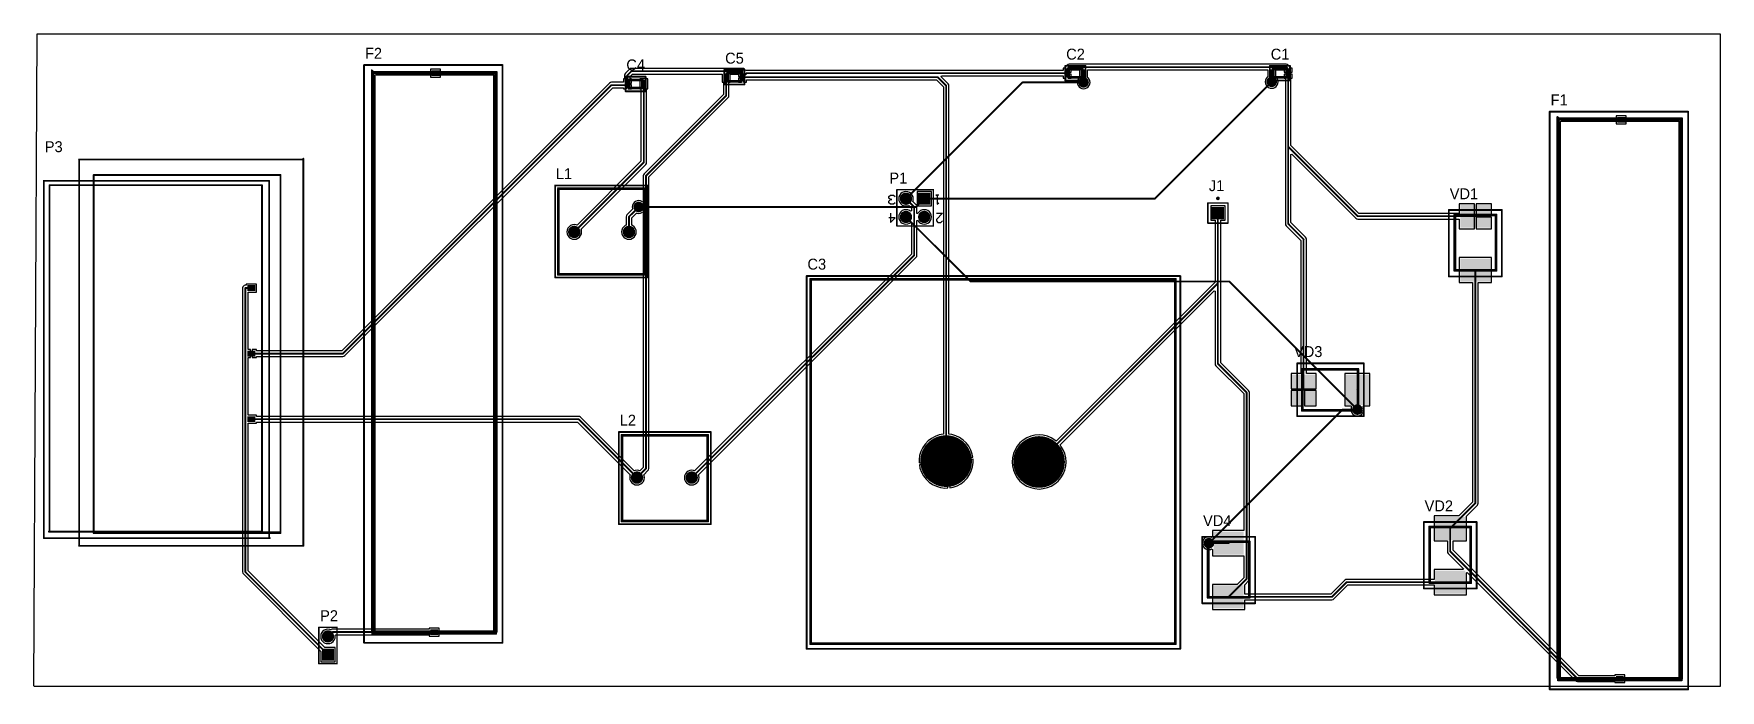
# Model space of a CAD drawing. Header units: millimetres. Extents: x 125 to 360, y 124 to 216.
import ezdxf

# ---------------------------------------------------------------- set-up
doc = ezdxf.new("R2010")
doc.units = ezdxf.units.MM
for name, color, linetype in [('BottomLayer', 5, 'Continuous'), ('BottomSolder', 6, 'Continuous'), ('Mechanical13', 56, 'Continuous'), ('Mechanical15', 56, 'Continuous'), ('Mechanical3', 76, 'Continuous'), ('Mechanical4', 56, 'Continuous'), ('MultiLayer', 9, 'Continuous'), ('PadHoleLayer', 156, 'Continuous'), ('TopLayer', 1, 'Continuous'), ('TopOverlay', 2, 'Continuous'), ('TopPaste', 8, 'Continuous'), ('TopSolder', 216, 'Continuous'), ('ViaHoleLayer', 16, 'Continuous')]:
    doc.layers.add(name, color=color, linetype=linetype)

msp = doc.modelspace()

# ---------------------------------------------------------------- texts
at = {"layer": 'TopOverlay'}
for s, p in [('F2', (171.16, 212.51)), ('C2', (268.86, 212.39)), ('C1', (297.36, 212.39)), ('C4', (207.57, 210.89)), ('C5', (221.34, 211.83)), ('F1', (336.36, 206.01)), ('P3', (126.54, 199.49)), ('L1', (197.76, 195.73)), ('P1', (244.22, 195.12)), ('J1', (288.74, 194.06)), ('VD1', (322.3, 192.93)), ('C3', (232.81, 183.12)), ('VD3', (300.6, 170.93)), ('L2', (206.65, 161.37)), ('VD2', (318.8, 149.43)), ('VD4', (287.93, 147.37)), ('P2', (164.9, 134.12))]:
    msp.add_text(s, height=1.524, dxfattribs=at).set_placement(p)

# ---------------------------------------------------------------- blocks, each defined once
blk = doc.blocks.new('DIOD_1')
at = {"layer": 'Mechanical3', "const_width": 0.254}
for points in [[(-2.92, 3.68), (2.67, 3.68)], [(-2.92, -3.94), (-2.92, 3.68)], [(2.67, -3.94), (2.67, 3.68)], [(-2.92, -3.94), (2.67, -3.94)]]:
    blk.add_lwpolyline(points, dxfattribs=at)
at = {"layer": 'Mechanical3', "const_width": 0.127}
for points in [[(-2.98, 3.68, 1), (-2.86, 3.68, 1)], [(-2.98, 3.68, 1), (-2.86, 3.68, 1)], [(2.6, 3.68, 1), (2.73, 3.68, 1)], [(2.6, 3.68, 1), (2.73, 3.68, 1)], [(-2.98, -3.94, 1), (-2.86, -3.94, 1)], [(-2.98, -3.94, 1), (-2.86, -3.94, 1)], [(2.6, -3.94, 1), (2.73, -3.94, 1)], [(2.6, -3.94, 1), (2.73, -3.94, 1)]]:
    blk.add_lwpolyline(points, format="xyb", close=True, dxfattribs=at)
at = {"layer": 'Mechanical4', "const_width": 0.254}
for points in [[(-3.81, -4.83), (-3.81, 4.44)], [(-3.81, 4.44), (3.56, 4.44)], [(3.56, -4.83), (3.56, 4.44)], [(-3.81, -4.83), (3.56, -4.83)]]:
    blk.add_lwpolyline(points, dxfattribs=at)
at = {"layer": 'Mechanical4', "const_width": 0.127}
for points in [[(-3.87, 4.44, 1), (-3.75, 4.44, 1)], [(-3.87, 4.44, 1), (-3.75, 4.44, 1)], [(3.49, 4.44, 1), (3.62, 4.44, 1)], [(3.49, 4.44, 1), (3.62, 4.44, 1)], [(-3.87, -4.83, 1), (-3.75, -4.83, 1)], [(-3.87, -4.83, 1), (-3.75, -4.83, 1)], [(3.49, -4.83, 1), (3.62, -4.83, 1)], [(3.49, -4.83, 1), (3.62, -4.83, 1)]]:
    blk.add_lwpolyline(points, format="xyb", close=True, dxfattribs=at)
at = {"layer": 'TopLayer'}
for points in [[(-2.13, 2.06), (1.87, 2.06), (-2.13, 5.06), (1.87, 5.06)], [(-2.13, -5.44), (1.87, -5.44), (-2.13, -2.44), (1.87, -2.44)]]:
    blk.add_solid(points, dxfattribs=at)
at = {"layer": 'TopOverlay', "const_width": 0.254}
for points in [[(-3.05, -4.06), (-3.05, 3.81)], [(-3.05, 3.81), (2.79, 3.81)], [(2.79, -4.06), (2.79, 3.81)], [(-3.05, -4.06), (2.79, -4.06)]]:
    blk.add_lwpolyline(points, dxfattribs=at)
at = {"layer": 'TopOverlay', "const_width": 0.127}
for points in [[(-3.11, 3.81, 1), (-2.98, 3.81, 1)], [(-3.11, 3.81, 1), (-2.98, 3.81, 1)], [(2.73, 3.81, 1), (2.86, 3.81, 1)], [(2.73, 3.81, 1), (2.86, 3.81, 1)], [(-3.11, -4.06, 1), (-2.98, -4.06, 1)], [(-3.11, -4.06, 1), (-2.98, -4.06, 1)], [(2.73, -4.06, 1), (2.86, -4.06, 1)], [(2.73, -4.06, 1), (2.86, -4.06, 1)]]:
    blk.add_lwpolyline(points, format="xyb", close=True, dxfattribs=at)
at = {"layer": 'TopPaste'}
for points in [[(-2.13, 2.06), (1.87, 2.06), (-2.13, 5.06), (1.87, 5.06)], [(-2.13, -5.44), (1.87, -5.44), (-2.13, -2.44), (1.87, -2.44)]]:
    blk.add_solid(points, dxfattribs=at)
at = {"layer": 'TopSolder'}
for points in [[(-2.23, 1.95), (1.97, 1.95), (-2.23, 5.16), (1.97, 5.16)], [(-2.23, -5.54), (1.97, -5.54), (-2.23, -2.34), (1.97, -2.34)]]:
    blk.add_solid(points, dxfattribs=at)
blk = doc.blocks.new('DIOD_2')
at = {"layer": 'Mechanical3', "const_width": 0.254}
for points in [[(-2.92, 3.68), (2.67, 3.68)], [(-2.92, 3.68), (-2.92, -3.94)], [(2.67, 3.68), (2.67, -3.94)], [(-2.92, -3.94), (2.67, -3.94)]]:
    blk.add_lwpolyline(points, dxfattribs=at)
at = {"layer": 'Mechanical3', "const_width": 0.127}
for points in [[(-2.98, 3.68, 1), (-2.86, 3.68, 1)], [(-2.98, 3.68, 1), (-2.86, 3.68, 1)], [(2.6, 3.68, 1), (2.73, 3.68, 1)], [(2.6, 3.68, 1), (2.73, 3.68, 1)], [(-2.98, -3.94, 1), (-2.86, -3.94, 1)], [(-2.98, -3.94, 1), (-2.86, -3.94, 1)], [(2.6, -3.94, 1), (2.73, -3.94, 1)], [(2.6, -3.94, 1), (2.73, -3.94, 1)]]:
    blk.add_lwpolyline(points, format="xyb", close=True, dxfattribs=at)
at = {"layer": 'Mechanical4', "const_width": 0.254}
for points in [[(-3.81, 4.45), (-3.81, -4.83)], [(-3.81, 4.45), (3.56, 4.45)], [(3.56, 4.45), (3.56, -4.83)], [(-3.81, -4.83), (3.56, -4.83)]]:
    blk.add_lwpolyline(points, dxfattribs=at)
at = {"layer": 'Mechanical4', "const_width": 0.127}
for points in [[(-3.87, 4.45, 1), (-3.75, 4.45, 1)], [(-3.87, 4.45, 1), (-3.75, 4.45, 1)], [(3.49, 4.45, 1), (3.62, 4.45, 1)], [(3.49, 4.45, 1), (3.62, 4.45, 1)], [(-3.87, -4.83, 1), (-3.75, -4.83, 1)], [(-3.87, -4.83, 1), (-3.75, -4.83, 1)], [(3.49, -4.83, 1), (3.62, -4.83, 1)], [(3.49, -4.83, 1), (3.62, -4.83, 1)]]:
    blk.add_lwpolyline(points, format="xyb", close=True, dxfattribs=at)
at = {"layer": 'TopLayer'}
for points in [[(-2.13, 2.06), (1.87, 2.06), (-2.13, 5.06), (1.87, 5.06)], [(-2.13, -5.44), (1.87, -5.44), (-2.13, -2.44), (1.87, -2.44)]]:
    blk.add_solid(points, dxfattribs=at)
at = {"layer": 'TopOverlay', "const_width": 0.254}
for points in [[(-3.05, 3.81), (-3.05, -4.06)], [(-3.05, 3.81), (2.79, 3.81)], [(2.79, 3.81), (2.79, -4.06)], [(-3.05, -4.06), (2.79, -4.06)]]:
    blk.add_lwpolyline(points, dxfattribs=at)
at = {"layer": 'TopOverlay', "const_width": 0.127}
for points in [[(-3.11, 3.81, 1), (-2.98, 3.81, 1)], [(-3.11, 3.81, 1), (-2.98, 3.81, 1)], [(2.73, 3.81, 1), (2.86, 3.81, 1)], [(2.73, 3.81, 1), (2.86, 3.81, 1)], [(-3.11, -4.06, 1), (-2.98, -4.06, 1)], [(-3.11, -4.06, 1), (-2.98, -4.06, 1)], [(2.73, -4.06, 1), (2.86, -4.06, 1)], [(2.73, -4.06, 1), (2.86, -4.06, 1)]]:
    blk.add_lwpolyline(points, format="xyb", close=True, dxfattribs=at)
at = {"layer": 'TopPaste'}
for points in [[(-2.13, 2.06), (1.87, 2.06), (-2.13, 5.06), (1.87, 5.06)], [(-2.13, -5.44), (1.87, -5.44), (-2.13, -2.44), (1.87, -2.44)]]:
    blk.add_solid(points, dxfattribs=at)
at = {"layer": 'TopSolder'}
for points in [[(-2.23, 1.95), (1.97, 1.95), (-2.23, 5.16), (1.97, 5.16)], [(-2.23, -5.54), (1.97, -5.54), (-2.23, -2.34), (1.97, -2.34)]]:
    blk.add_solid(points, dxfattribs=at)
blk = doc.blocks.new('DIOD_3')
at = {"layer": 'Mechanical3', "const_width": 0.254}
for points in [[(-2.92, 3.68), (2.67, 3.68)], [(-2.92, -3.94), (-2.92, 3.68)], [(2.67, -3.94), (2.67, 3.68)], [(-2.92, -3.94), (2.67, -3.94)]]:
    blk.add_lwpolyline(points, dxfattribs=at)
at = {"layer": 'Mechanical3', "const_width": 0.127}
for points in [[(-2.98, 3.68, 1), (-2.86, 3.68, 1)], [(-2.98, 3.68, 1), (-2.86, 3.68, 1)], [(2.6, 3.68, 1), (2.73, 3.68, 1)], [(2.6, 3.68, 1), (2.73, 3.68, 1)], [(-2.98, -3.94, 1), (-2.86, -3.94, 1)], [(-2.98, -3.94, 1), (-2.86, -3.94, 1)], [(2.6, -3.94, 1), (2.73, -3.94, 1)], [(2.6, -3.94, 1), (2.73, -3.94, 1)]]:
    blk.add_lwpolyline(points, format="xyb", close=True, dxfattribs=at)
at = {"layer": 'Mechanical4', "const_width": 0.254}
for points in [[(-3.81, -4.83), (-3.81, 4.44)], [(-3.81, 4.44), (3.56, 4.44)], [(3.56, -4.83), (3.56, 4.44)], [(-3.81, -4.83), (3.56, -4.83)]]:
    blk.add_lwpolyline(points, dxfattribs=at)
at = {"layer": 'Mechanical4', "const_width": 0.127}
for points in [[(-3.87, 4.44, 1), (-3.75, 4.44, 1)], [(-3.87, 4.44, 1), (-3.75, 4.44, 1)], [(3.49, 4.44, 1), (3.62, 4.44, 1)], [(3.49, 4.44, 1), (3.62, 4.44, 1)], [(-3.87, -4.83, 1), (-3.75, -4.83, 1)], [(-3.87, -4.83, 1), (-3.75, -4.83, 1)], [(3.49, -4.83, 1), (3.62, -4.83, 1)], [(3.49, -4.83, 1), (3.62, -4.83, 1)]]:
    blk.add_lwpolyline(points, format="xyb", close=True, dxfattribs=at)
at = {"layer": 'TopLayer'}
for points in [[(-2.13, 2.06), (1.87, 2.06), (-2.13, 5.06), (1.87, 5.06)], [(-2.13, -5.44), (1.87, -5.44), (-2.13, -2.44), (1.87, -2.44)]]:
    blk.add_solid(points, dxfattribs=at)
at = {"layer": 'TopOverlay', "const_width": 0.254}
for points in [[(-3.05, -4.06), (-3.05, 3.81)], [(-3.05, 3.81), (2.79, 3.81)], [(2.79, -4.06), (2.79, 3.81)], [(-3.05, -4.06), (2.79, -4.06)]]:
    blk.add_lwpolyline(points, dxfattribs=at)
at = {"layer": 'TopOverlay', "const_width": 0.127}
for points in [[(-3.11, 3.81, 1), (-2.98, 3.81, 1)], [(-3.11, 3.81, 1), (-2.98, 3.81, 1)], [(2.73, 3.81, 1), (2.86, 3.81, 1)], [(2.73, 3.81, 1), (2.86, 3.81, 1)], [(-3.11, -4.06, 1), (-2.98, -4.06, 1)], [(-3.11, -4.06, 1), (-2.98, -4.06, 1)], [(2.73, -4.06, 1), (2.86, -4.06, 1)], [(2.73, -4.06, 1), (2.86, -4.06, 1)]]:
    blk.add_lwpolyline(points, format="xyb", close=True, dxfattribs=at)
at = {"layer": 'TopPaste'}
for points in [[(-2.13, 2.06), (1.87, 2.06), (-2.13, 5.06), (1.87, 5.06)], [(-2.13, -5.44), (1.87, -5.44), (-2.13, -2.44), (1.87, -2.44)]]:
    blk.add_solid(points, dxfattribs=at)
at = {"layer": 'TopSolder'}
for points in [[(-2.23, 1.95), (1.97, 1.95), (-2.23, 5.16), (1.97, 5.16)], [(-2.23, -5.54), (1.97, -5.54), (-2.23, -2.34), (1.97, -2.34)]]:
    blk.add_solid(points, dxfattribs=at)
blk = doc.blocks.new('DIOD_4')
at = {"layer": 'Mechanical3', "const_width": 0.254}
for points in [[(-2.92, 3.68), (2.67, 3.68)], [(-2.92, -3.94), (-2.92, 3.68)], [(2.67, -3.94), (2.67, 3.68)], [(-2.92, -3.94), (2.67, -3.94)]]:
    blk.add_lwpolyline(points, dxfattribs=at)
at = {"layer": 'Mechanical3', "const_width": 0.127}
for points in [[(-2.98, 3.68, 1), (-2.86, 3.68, 1)], [(-2.98, 3.68, 1), (-2.86, 3.68, 1)], [(2.6, 3.68, 1), (2.73, 3.68, 1)], [(2.6, 3.68, 1), (2.73, 3.68, 1)], [(-2.98, -3.94, 1), (-2.86, -3.94, 1)], [(-2.98, -3.94, 1), (-2.86, -3.94, 1)], [(2.6, -3.94, 1), (2.73, -3.94, 1)], [(2.6, -3.94, 1), (2.73, -3.94, 1)]]:
    blk.add_lwpolyline(points, format="xyb", close=True, dxfattribs=at)
at = {"layer": 'Mechanical4', "const_width": 0.254}
for points in [[(-3.81, -4.83), (-3.81, 4.44)], [(-3.81, 4.44), (3.56, 4.44)], [(3.56, -4.83), (3.56, 4.44)], [(-3.81, -4.83), (3.56, -4.83)]]:
    blk.add_lwpolyline(points, dxfattribs=at)
at = {"layer": 'Mechanical4', "const_width": 0.127}
for points in [[(-3.87, 4.44, 1), (-3.75, 4.44, 1)], [(-3.87, 4.44, 1), (-3.75, 4.44, 1)], [(3.49, 4.44, 1), (3.62, 4.44, 1)], [(3.49, 4.44, 1), (3.62, 4.44, 1)], [(-3.87, -4.83, 1), (-3.75, -4.83, 1)], [(-3.87, -4.83, 1), (-3.75, -4.83, 1)], [(3.49, -4.83, 1), (3.62, -4.83, 1)], [(3.49, -4.83, 1), (3.62, -4.83, 1)]]:
    blk.add_lwpolyline(points, format="xyb", close=True, dxfattribs=at)
at = {"layer": 'TopLayer'}
for points in [[(-2.13, 2.06), (1.87, 2.06), (-2.13, 5.06), (1.87, 5.06)], [(-2.13, -5.44), (1.87, -5.44), (-2.13, -2.44), (1.87, -2.44)]]:
    blk.add_solid(points, dxfattribs=at)
at = {"layer": 'TopOverlay', "const_width": 0.254}
for points in [[(-3.05, -4.06), (-3.05, 3.81)], [(-3.05, 3.81), (2.79, 3.81)], [(2.79, -4.06), (2.79, 3.81)], [(-3.05, -4.06), (2.79, -4.06)]]:
    blk.add_lwpolyline(points, dxfattribs=at)
at = {"layer": 'TopOverlay', "const_width": 0.127}
for points in [[(-3.11, 3.81, 1), (-2.98, 3.81, 1)], [(-3.11, 3.81, 1), (-2.98, 3.81, 1)], [(2.73, 3.81, 1), (2.86, 3.81, 1)], [(2.73, 3.81, 1), (2.86, 3.81, 1)], [(-3.11, -4.06, 1), (-2.98, -4.06, 1)], [(-3.11, -4.06, 1), (-2.98, -4.06, 1)], [(2.73, -4.06, 1), (2.86, -4.06, 1)], [(2.73, -4.06, 1), (2.86, -4.06, 1)]]:
    blk.add_lwpolyline(points, format="xyb", close=True, dxfattribs=at)
at = {"layer": 'TopPaste'}
for points in [[(-2.13, 2.06), (1.87, 2.06), (-2.13, 5.06), (1.87, 5.06)], [(-2.13, -5.44), (1.87, -5.44), (-2.13, -2.44), (1.87, -2.44)]]:
    blk.add_solid(points, dxfattribs=at)
at = {"layer": 'TopSolder'}
for points in [[(-2.23, 1.95), (1.97, 1.95), (-2.23, 5.16), (1.97, 5.16)], [(-2.23, -5.54), (1.97, -5.54), (-2.23, -2.34), (1.97, -2.34)]]:
    blk.add_solid(points, dxfattribs=at)
blk = doc.blocks.new('AC_5')
at = {"layer": 'Mechanical13', "const_width": 0.254}
for points in [[(-23.3, 16.1), (26.5, 16.1)], [(-23.3, 16.1), (-23.3, -15.4)], [(-23.3, 16.1), (26.5, 16.1)], [(-23.3, 16.1), (-23.3, -15.4)], [(26.5, 16.1), (26.5, -15.3)], [(26.5, 16.1), (26.5, -15.3)], [(-23.2, -15.3), (26.5, -15.3)], [(-23.2, -15.3), (26.5, -15.3)]]:
    blk.add_lwpolyline(points, dxfattribs=at)
at = {"layer": 'Mechanical13', "const_width": 0.127}
for points in [[(-23.36, 16.1, 1), (-23.24, 16.1, 1)], [(-23.36, 16.1, 1), (-23.24, 16.1, 1)], [(-23.36, 16.1, 1), (-23.24, 16.1, 1)], [(-23.36, 16.1, 1), (-23.24, 16.1, 1)], [(26.44, 16.1, 1), (26.56, 16.1, 1)], [(26.44, 16.1, 1), (26.56, 16.1, 1)], [(26.44, 16.1, 1), (26.56, 16.1, 1)], [(26.44, 16.1, 1), (26.56, 16.1, 1)], [(-23.36, -15.4, 1), (-23.24, -15.4, 1)], [(-23.36, -15.4, 1), (-23.24, -15.4, 1)], [(-23.26, -15.3, 1), (-23.14, -15.3, 1)], [(-23.26, -15.3, 1), (-23.14, -15.3, 1)], [(26.44, -15.3, 1), (26.56, -15.3, 1)], [(26.44, -15.3, 1), (26.56, -15.3, 1)], [(26.44, -15.3, 1), (26.56, -15.3, 1)], [(26.44, -15.3, 1), (26.56, -15.3, 1)]]:
    blk.add_lwpolyline(points, format="xyb", close=True, dxfattribs=at)
at = {"layer": 'Mechanical15', "const_width": 0.254}
for points in [[(-22.4, 15.4), (-22.4, -14.3)], [(-22.4, 15.4), (-22.4, -14.3)], [(-22.3, 15.3), (25.9, 15.3)], [(-22.3, 15.3), (25.9, 15.3)], [(25.9, 15.3), (25.9, -14.3)], [(25.9, 15.3), (25.9, -14.3)], [(-22.4, -14.3), (25.9, -14.3)], [(-22.4, -14.3), (25.9, -14.3)]]:
    blk.add_lwpolyline(points, dxfattribs=at)
at = {"layer": 'Mechanical15', "const_width": 0.127}
for points in [[(-22.46, 15.4, 1), (-22.34, 15.4, 1)], [(-22.46, 15.4, 1), (-22.34, 15.4, 1)], [(-22.36, 15.3, 1), (-22.24, 15.3, 1)], [(-22.36, 15.3, 1), (-22.24, 15.3, 1)], [(25.84, 15.3, 1), (25.96, 15.3, 1)], [(25.84, 15.3, 1), (25.96, 15.3, 1)], [(25.84, 15.3, 1), (25.96, 15.3, 1)], [(25.84, 15.3, 1), (25.96, 15.3, 1)], [(-22.46, -14.3, 1), (-22.34, -14.3, 1)], [(-22.46, -14.3, 1), (-22.34, -14.3, 1)], [(-22.46, -14.3, 1), (-22.34, -14.3, 1)], [(-22.46, -14.3, 1), (-22.34, -14.3, 1)], [(25.84, -14.3, 1), (25.96, -14.3, 1)], [(25.84, -14.3, 1), (25.96, -14.3, 1)], [(25.84, -14.3, 1), (25.96, -14.3, 1)], [(25.84, -14.3, 1), (25.96, -14.3, 1)]]:
    blk.add_lwpolyline(points, format="xyb", close=True, dxfattribs=at)
at = {"layer": 'Mechanical3', "const_width": 0.254}
for points in [[(-22.61, 9.14), (-22.48, 9.02)], [(-22.61, 9.14), (27.31, 9.14)], [(-22.48, 9.02), (-22.48, -16.89)], [(27.31, 9.14), (27.31, -16.89)], [(-22.48, -16.89), (27.31, -16.89)]]:
    blk.add_lwpolyline(points, dxfattribs=at)
at = {"layer": 'Mechanical3', "const_width": 0.127}
for points in [[(-22.67, 9.14, 1), (-22.54, 9.14, 1)], [(-22.67, 9.14, 1), (-22.54, 9.14, 1)], [(-22.54, 9.02, 1), (-22.42, 9.02, 1)], [(-22.54, 9.02, 1), (-22.42, 9.02, 1)], [(27.24, 9.14, 1), (27.37, 9.14, 1)], [(27.24, 9.14, 1), (27.37, 9.14, 1)], [(-22.54, -16.89, 1), (-22.42, -16.89, 1)], [(-22.54, -16.89, 1), (-22.42, -16.89, 1)], [(27.24, -16.89, 1), (27.37, -16.89, 1)], [(27.24, -16.89, 1), (27.37, -16.89, 1)]]:
    blk.add_lwpolyline(points, format="xyb", close=True, dxfattribs=at)
at = {"layer": 'Mechanical4', "const_width": 0.254}
for points in [[(-24.38, 11.18), (-24.38, -20.07)], [(-24.38, 11.18), (29.46, 11.18)], [(29.46, 11.18), (29.46, -19.94)], [(-24.26, -20.07), (29.59, -20.07)], [(29.46, -19.94), (29.59, -20.07)]]:
    blk.add_lwpolyline(points, dxfattribs=at)
at = {"layer": 'Mechanical4', "const_width": 0.127}
for points in [[(-24.45, 11.18, 1), (-24.32, 11.18, 1)], [(-24.45, 11.18, 1), (-24.32, 11.18, 1)], [(29.4, 11.18, 1), (29.53, 11.18, 1)], [(29.4, 11.18, 1), (29.53, 11.18, 1)], [(-24.45, -20.07, 1), (-24.32, -20.07, 1)], [(-24.32, -20.07, 1), (-24.19, -20.07, 1)], [(29.4, -19.94, 1), (29.53, -19.94, 1)], [(29.4, -19.94, 1), (29.53, -19.94, 1)], [(29.53, -20.07, 1), (29.65, -20.07, 1)], [(29.53, -20.07, 1), (29.65, -20.07, 1)]]:
    blk.add_lwpolyline(points, format="xyb", close=True, dxfattribs=at)
at = {"layer": 'TopLayer'}
for points in [[(-7.03, -13.28), (-6.43, -13.28), (-7.03, -12.38), (-6.43, -12.38)], [(2.11, -13.28), (2.71, -13.28), (2.11, -12.38), (2.71, -12.38)], [(11.26, -13.28), (11.86, -13.28), (11.26, -12.38), (11.86, -12.38)]]:
    blk.add_solid(points, dxfattribs=at)
at = {"layer": 'TopOverlay', "const_width": 0.254}
for points in [[(-22.61, 9.14), (27.31, 9.14)], [(-22.61, 9.14), (-22.61, -16.89)], [(27.31, 9.14), (27.31, -16.89)], [(-22.61, -16.89), (27.31, -16.89)]]:
    blk.add_lwpolyline(points, dxfattribs=at)
at = {"layer": 'TopOverlay', "const_width": 0.127}
for points in [[(-22.67, 9.14, 1), (-22.54, 9.14, 1)], [(-22.67, 9.14, 1), (-22.54, 9.14, 1)], [(27.24, 9.14, 1), (27.37, 9.14, 1)], [(27.24, 9.14, 1), (27.37, 9.14, 1)], [(-22.67, -16.89, 1), (-22.54, -16.89, 1)], [(-22.67, -16.89, 1), (-22.54, -16.89, 1)], [(27.24, -16.89, 1), (27.37, -16.89, 1)], [(27.24, -16.89, 1), (27.37, -16.89, 1)]]:
    blk.add_lwpolyline(points, format="xyb", close=True, dxfattribs=at)
at = {"layer": 'TopPaste'}
for points in [[(-7.03, -13.28), (-6.43, -13.28), (-7.03, -12.38), (-6.43, -12.38)], [(2.11, -13.28), (2.71, -13.28), (2.11, -12.38), (2.71, -12.38)], [(11.26, -13.28), (11.86, -13.28), (11.26, -12.38), (11.86, -12.38)]]:
    blk.add_solid(points, dxfattribs=at)
at = {"layer": 'TopSolder'}
for points in [[(-7.13, -13.38), (-6.33, -13.38), (-7.13, -12.28), (-6.33, -12.28)], [(2.01, -13.38), (2.81, -13.38), (2.01, -12.28), (2.81, -12.28)], [(11.16, -13.38), (11.96, -13.38), (11.16, -12.28), (11.96, -12.28)]]:
    blk.add_solid(points, dxfattribs=at)
blk = doc.blocks.new('HDR1X2_6')
at = {"layer": 'BottomLayer', "const_width": 0.75}
blk.add_lwpolyline([(2.16, 0, 1), (2.91, 0, 1)], format="xyb", close=True, dxfattribs=at)
at = {"layer": 'BottomLayer'}
blk.add_solid([(-0.75, -0.75), (0.75, -0.75), (-0.75, 0.75), (0.75, 0.75)], dxfattribs=at)
at = {"layer": 'BottomSolder', "const_width": 0.852}
blk.add_lwpolyline([(2.11, 0, 1), (2.97, 0, 1)], format="xyb", close=True, dxfattribs=at)
at = {"layer": 'BottomSolder'}
blk.add_solid([(-0.85, -0.85), (0.85, -0.85), (-0.85, 0.85), (0.85, 0.85)], dxfattribs=at)
at = {"layer": 'MultiLayer', "const_width": 0.75}
blk.add_lwpolyline([(2.16, 0, 1), (2.91, 0, 1)], format="xyb", close=True, dxfattribs=at)
at = {"layer": 'MultiLayer'}
blk.add_solid([(-0.75, -0.75), (0.75, -0.75), (-0.75, 0.75), (0.75, 0.75)], dxfattribs=at)
at = {"layer": 'PadHoleLayer', "const_width": 0.45}
for points in [[(-0.23, 0, 1), (0.22, 0, 1)], [(2.31, 0, 1), (2.76, 0, 1)]]:
    blk.add_lwpolyline(points, format="xyb", close=True, dxfattribs=at)
at = {"layer": 'TopLayer', "const_width": 0.75}
blk.add_lwpolyline([(2.16, 0, 1), (2.91, 0, 1)], format="xyb", close=True, dxfattribs=at)
at = {"layer": 'TopLayer'}
blk.add_solid([(-0.75, -0.75), (0.75, -0.75), (-0.75, 0.75), (0.75, 0.75)], dxfattribs=at)
at = {"layer": 'TopOverlay', "const_width": 0.2}
for points in [[(-1.27, 1.27), (3.81, 1.27)], [(-1.27, 1.27), (-1.27, -1.27)], [(3.81, 1.27), (3.81, -1.27)], [(-1.27, -1.27), (3.81, -1.27)]]:
    blk.add_lwpolyline(points, dxfattribs=at)
at = {"layer": 'TopOverlay', "const_width": 0.1}
for points in [[(-1.32, 1.27, 1), (-1.22, 1.27, 1)], [(-1.32, 1.27, 1), (-1.22, 1.27, 1)], [(3.76, 1.27, 1), (3.86, 1.27, 1)], [(3.76, 1.27, 1), (3.86, 1.27, 1)], [(-1.32, -1.27, 1), (-1.22, -1.27, 1)], [(-1.32, -1.27, 1), (-1.22, -1.27, 1)], [(3.76, -1.27, 1), (3.86, -1.27, 1)], [(3.76, -1.27, 1), (3.86, -1.27, 1)]]:
    blk.add_lwpolyline(points, format="xyb", close=True, dxfattribs=at)
at = {"layer": 'TopSolder', "const_width": 0.852}
blk.add_lwpolyline([(2.11, 0, 1), (2.97, 0, 1)], format="xyb", close=True, dxfattribs=at)
at = {"layer": 'TopSolder'}
blk.add_solid([(-0.85, -0.85), (0.85, -0.85), (-0.85, 0.85), (0.85, 0.85)], dxfattribs=at)
blk = doc.blocks.new('HDR2X2_7')
at = {"layer": 'BottomLayer', "const_width": 0.75}
for points in [[(-0.38, 2.54, 1), (0.37, 2.54, 1)], [(2.16, 2.54, 1), (2.91, 2.54, 1)], [(2.16, 0, 1), (2.91, 0, 1)]]:
    blk.add_lwpolyline(points, format="xyb", close=True, dxfattribs=at)
at = {"layer": 'BottomLayer'}
blk.add_solid([(-0.75, -0.75), (0.75, -0.75), (-0.75, 0.75), (0.75, 0.75)], dxfattribs=at)
at = {"layer": 'BottomSolder', "const_width": 0.852}
for points in [[(-0.43, 2.54, 1), (0.43, 2.54, 1)], [(2.11, 2.54, 1), (2.97, 2.54, 1)], [(2.11, 0, 1), (2.97, 0, 1)]]:
    blk.add_lwpolyline(points, format="xyb", close=True, dxfattribs=at)
at = {"layer": 'BottomSolder'}
blk.add_solid([(-0.85, -0.85), (0.85, -0.85), (-0.85, 0.85), (0.85, 0.85)], dxfattribs=at)
at = {"layer": 'MultiLayer', "const_width": 0.75}
for points in [[(-0.38, 2.54, 1), (0.37, 2.54, 1)], [(2.16, 2.54, 1), (2.91, 2.54, 1)], [(2.16, 0, 1), (2.91, 0, 1)]]:
    blk.add_lwpolyline(points, format="xyb", close=True, dxfattribs=at)
at = {"layer": 'MultiLayer'}
blk.add_solid([(-0.75, -0.75), (0.75, -0.75), (-0.75, 0.75), (0.75, 0.75)], dxfattribs=at)
at = {"layer": 'PadHoleLayer', "const_width": 0.45}
for points in [[(-0.23, 2.54, 1), (0.22, 2.54, 1)], [(2.31, 2.54, 1), (2.76, 2.54, 1)], [(-0.23, 0, 1), (0.22, 0, 1)], [(2.31, 0, 1), (2.76, 0, 1)]]:
    blk.add_lwpolyline(points, format="xyb", close=True, dxfattribs=at)
at = {"layer": 'TopLayer', "const_width": 0.75}
for points in [[(-0.38, 2.54, 1), (0.37, 2.54, 1)], [(2.16, 2.54, 1), (2.91, 2.54, 1)], [(2.16, 0, 1), (2.91, 0, 1)]]:
    blk.add_lwpolyline(points, format="xyb", close=True, dxfattribs=at)
at = {"layer": 'TopLayer'}
blk.add_solid([(-0.75, -0.75), (0.75, -0.75), (-0.75, 0.75), (0.75, 0.75)], dxfattribs=at)
at = {"layer": 'TopOverlay'}
for p, q in [((-2.33, 3.3), (-2.54, 3.09)), ((-2.54, 2.03), (-1.69, 2.88)), ((-1.91, 3.3), (-2.33, 3.3)), ((-1.69, 3.09), (-1.91, 3.3)), ((-1.69, 2.88), (-1.69, 3.09)), ((4.7, 3.3), (4.06, 2.67)), ((4.06, 2.67), (4.91, 2.67)), ((4.7, 2.03), (4.7, 3.3)), ((-1.69, 2.03), (-2.54, 2.03)), ((-1.82, 0.76), (-2.03, 0.55)), ((-1.82, -0.51), (-1.82, 0.76)), ((4.06, 0.55), (4.28, 0.76)), ((4.28, 0.76), (4.7, 0.76)), ((4.7, 0.13), (4.49, 0.13)), ((4.49, 0.13), (4.7, 0.13)), ((4.7, 0.76), (4.91, 0.55)), ((4.91, 0.34), (4.7, 0.13)), ((4.7, 0.13), (4.91, -0.08)), ((4.91, 0.55), (4.91, 0.34)), ((-2.03, -0.51), (-1.61, -0.51)), ((-1.61, -0.51), (-1.82, -0.51)), ((4.28, -0.51), (4.06, -0.3)), ((4.7, -0.51), (4.28, -0.51)), ((4.91, -0.3), (4.7, -0.51)), ((4.91, -0.08), (4.91, -0.3))]:
    blk.add_line(p, q, dxfattribs=at)
at = {"layer": 'TopOverlay', "const_width": 0.2}
for points in [[(-1.27, 3.81), (-1.27, -1.27)], [(3.81, 3.81), (-1.27, 3.81)], [(3.81, 3.81), (3.81, -1.27)], [(3.81, -1.27), (-1.27, -1.27)]]:
    blk.add_lwpolyline(points, dxfattribs=at)
at = {"layer": 'TopOverlay', "const_width": 0.1}
for points in [[(-1.32, 3.81, 1), (-1.22, 3.81, 1)], [(-1.32, 3.81, 1), (-1.22, 3.81, 1)], [(3.76, 3.81, 1), (3.86, 3.81, 1)], [(3.76, 3.81, 1), (3.86, 3.81, 1)], [(-1.32, -1.27, 1), (-1.22, -1.27, 1)], [(-1.32, -1.27, 1), (-1.22, -1.27, 1)], [(3.76, -1.27, 1), (3.86, -1.27, 1)], [(3.76, -1.27, 1), (3.86, -1.27, 1)]]:
    blk.add_lwpolyline(points, format="xyb", close=True, dxfattribs=at)
at = {"layer": 'TopSolder', "const_width": 0.852}
for points in [[(-0.43, 2.54, 1), (0.43, 2.54, 1)], [(2.11, 2.54, 1), (2.97, 2.54, 1)], [(2.11, 0, 1), (2.97, 0, 1)]]:
    blk.add_lwpolyline(points, format="xyb", close=True, dxfattribs=at)
at = {"layer": 'TopSolder'}
blk.add_solid([(-0.85, -0.85), (0.85, -0.85), (-0.85, 0.85), (0.85, 0.85)], dxfattribs=at)
blk = doc.blocks.new('_________8')
at = {"layer": 'Mechanical3', "const_width": 0.254}
for points in [[(5.97, 5.84), (-5.84, 5.84)], [(-5.84, 5.84), (-5.84, -5.97)], [(5.97, 5.84), (5.97, -5.97)], [(5.97, -5.97), (-5.84, -5.97)]]:
    blk.add_lwpolyline(points, dxfattribs=at)
at = {"layer": 'Mechanical3', "const_width": 0.127}
for points in [[(-5.91, 5.84, 1), (-5.78, 5.84, 1)], [(-5.91, 5.84, 1), (-5.78, 5.84, 1)], [(5.91, 5.84, 1), (6.03, 5.84, 1)], [(5.91, 5.84, 1), (6.03, 5.84, 1)], [(-5.91, -5.97, 1), (-5.78, -5.97, 1)], [(-5.91, -5.97, 1), (-5.78, -5.97, 1)], [(5.91, -5.97, 1), (6.03, -5.97, 1)], [(5.91, -5.97, 1), (6.03, -5.97, 1)]]:
    blk.add_lwpolyline(points, format="xyb", close=True, dxfattribs=at)
at = {"layer": 'Mechanical4', "const_width": 0.254}
for points in [[(6.48, 6.35), (-6.35, 6.35)], [(-6.35, 6.35), (-6.35, -6.48)], [(6.48, 6.35), (6.48, -6.48)], [(6.48, -6.48), (-6.35, -6.48)]]:
    blk.add_lwpolyline(points, dxfattribs=at)
at = {"layer": 'Mechanical4', "const_width": 0.127}
for points in [[(-6.41, 6.35, 1), (-6.29, 6.35, 1)], [(-6.41, 6.35, 1), (-6.29, 6.35, 1)], [(6.41, 6.35, 1), (6.54, 6.35, 1)], [(6.41, 6.35, 1), (6.54, 6.35, 1)], [(-6.41, -6.48, 1), (-6.29, -6.48, 1)], [(-6.41, -6.48, 1), (-6.29, -6.48, 1)], [(6.41, -6.48, 1), (6.54, -6.48, 1)], [(6.41, -6.48, 1), (6.54, -6.48, 1)]]:
    blk.add_lwpolyline(points, format="xyb", close=True, dxfattribs=at)
at = {"layer": 'TopLayer', "const_width": 0.762}
for points in [[(-4.06, -0.13, 1), (-3.3, -0.13, 1)], [(3.56, -0.13, 1), (4.32, -0.13, 1)]]:
    blk.add_lwpolyline(points, format="xyb", close=True, dxfattribs=at)
at = {"layer": 'TopOverlay', "const_width": 0.254}
for points in [[(6.1, 5.97), (-5.97, 5.97)], [(-5.97, 5.97), (-5.97, -6.1)], [(6.1, 5.97), (6.1, -6.1)], [(6.1, -6.1), (-5.97, -6.1)]]:
    blk.add_lwpolyline(points, dxfattribs=at)
at = {"layer": 'TopOverlay', "const_width": 0.127}
for points in [[(-6.03, 5.97, 1), (-5.91, 5.97, 1)], [(-6.03, 5.97, 1), (-5.91, 5.97, 1)], [(6.03, 5.97, 1), (6.16, 5.97, 1)], [(6.03, 5.97, 1), (6.16, 5.97, 1)], [(-6.03, -6.1, 1), (-5.91, -6.1, 1)], [(-6.03, -6.1, 1), (-5.91, -6.1, 1)], [(6.03, -6.1, 1), (6.16, -6.1, 1)], [(6.03, -6.1, 1), (6.16, -6.1, 1)]]:
    blk.add_lwpolyline(points, format="xyb", close=True, dxfattribs=at)
at = {"layer": 'TopPaste', "const_width": 0.762}
for points in [[(-4.06, -0.13, 1), (-3.3, -0.13, 1)], [(3.56, -0.13, 1), (4.32, -0.13, 1)]]:
    blk.add_lwpolyline(points, format="xyb", close=True, dxfattribs=at)
at = {"layer": 'TopSolder', "const_width": 0.864}
for points in [[(-4.11, -0.13, 1), (-3.25, -0.13, 1)], [(3.51, -0.13, 1), (4.37, -0.13, 1)]]:
    blk.add_lwpolyline(points, format="xyb", close=True, dxfattribs=at)
blk = doc.blocks.new('_________9')
at = {"layer": 'Mechanical3', "const_width": 0.254}
for points in [[(-5.84, 5.84), (5.97, 5.84)], [(-5.84, -5.97), (-5.84, 5.84)], [(5.97, -5.97), (5.97, 5.84)], [(-5.84, -5.97), (5.97, -5.97)]]:
    blk.add_lwpolyline(points, dxfattribs=at)
at = {"layer": 'Mechanical3', "const_width": 0.127}
for points in [[(-5.91, 5.84, 1), (-5.78, 5.84, 1)], [(-5.91, 5.84, 1), (-5.78, 5.84, 1)], [(5.91, 5.84, 1), (6.03, 5.84, 1)], [(5.91, 5.84, 1), (6.03, 5.84, 1)], [(-5.91, -5.97, 1), (-5.78, -5.97, 1)], [(-5.91, -5.97, 1), (-5.78, -5.97, 1)], [(5.91, -5.97, 1), (6.03, -5.97, 1)], [(5.91, -5.97, 1), (6.03, -5.97, 1)]]:
    blk.add_lwpolyline(points, format="xyb", close=True, dxfattribs=at)
at = {"layer": 'Mechanical4', "const_width": 0.254}
for points in [[(-6.35, 6.35), (6.48, 6.35)], [(-6.35, -6.48), (-6.35, 6.35)], [(6.48, -6.48), (6.48, 6.35)], [(-6.35, -6.48), (6.48, -6.48)]]:
    blk.add_lwpolyline(points, dxfattribs=at)
at = {"layer": 'Mechanical4', "const_width": 0.127}
for points in [[(-6.41, 6.35, 1), (-6.29, 6.35, 1)], [(-6.41, 6.35, 1), (-6.29, 6.35, 1)], [(6.41, 6.35, 1), (6.54, 6.35, 1)], [(6.41, 6.35, 1), (6.54, 6.35, 1)], [(-6.41, -6.48, 1), (-6.29, -6.48, 1)], [(-6.41, -6.48, 1), (-6.29, -6.48, 1)], [(6.41, -6.48, 1), (6.54, -6.48, 1)], [(6.41, -6.48, 1), (6.54, -6.48, 1)]]:
    blk.add_lwpolyline(points, format="xyb", close=True, dxfattribs=at)
at = {"layer": 'TopLayer', "const_width": 0.762}
for points in [[(-4.06, -0.13, 1), (-3.3, -0.13, 1)], [(3.56, -0.13, 1), (4.32, -0.13, 1)]]:
    blk.add_lwpolyline(points, format="xyb", close=True, dxfattribs=at)
at = {"layer": 'TopOverlay', "const_width": 0.254}
for points in [[(-5.97, 5.97), (6.1, 5.97)], [(-5.97, -6.1), (-5.97, 5.97)], [(6.1, -6.1), (6.1, 5.97)], [(-5.97, -6.1), (6.1, -6.1)]]:
    blk.add_lwpolyline(points, dxfattribs=at)
at = {"layer": 'TopOverlay', "const_width": 0.127}
for points in [[(-6.03, 5.97, 1), (-5.91, 5.97, 1)], [(-6.03, 5.97, 1), (-5.91, 5.97, 1)], [(6.03, 5.97, 1), (6.16, 5.97, 1)], [(6.03, 5.97, 1), (6.16, 5.97, 1)], [(-6.03, -6.1, 1), (-5.91, -6.1, 1)], [(-6.03, -6.1, 1), (-5.91, -6.1, 1)], [(6.03, -6.1, 1), (6.16, -6.1, 1)], [(6.03, -6.1, 1), (6.16, -6.1, 1)]]:
    blk.add_lwpolyline(points, format="xyb", close=True, dxfattribs=at)
at = {"layer": 'TopPaste', "const_width": 0.762}
for points in [[(-4.06, -0.13, 1), (-3.3, -0.13, 1)], [(3.56, -0.13, 1), (4.32, -0.13, 1)]]:
    blk.add_lwpolyline(points, format="xyb", close=True, dxfattribs=at)
at = {"layer": 'TopSolder', "const_width": 0.864}
for points in [[(-4.11, -0.13, 1), (-3.25, -0.13, 1)], [(3.51, -0.13, 1), (4.37, -0.13, 1)]]:
    blk.add_lwpolyline(points, format="xyb", close=True, dxfattribs=at)
blk = doc.blocks.new('PIN1_10')
at = {"layer": 'BottomLayer'}
blk.add_solid([(-0.75, -0.75), (0.75, -0.75), (-0.75, 0.75), (0.75, 0.75)], dxfattribs=at)
at = {"layer": 'BottomSolder'}
blk.add_solid([(-0.85, -0.85), (0.85, -0.85), (-0.85, 0.85), (0.85, 0.85)], dxfattribs=at)
at = {"layer": 'MultiLayer'}
blk.add_solid([(-0.75, -0.75), (0.75, -0.75), (-0.75, 0.75), (0.75, 0.75)], dxfattribs=at)
at = {"layer": 'PadHoleLayer', "const_width": 0.45}
blk.add_lwpolyline([(-0.23, 0, 1), (0.22, 0, 1)], format="xyb", close=True, dxfattribs=at)
at = {"layer": 'TopLayer'}
blk.add_solid([(-0.75, -0.75), (0.75, -0.75), (-0.75, 0.75), (0.75, 0.75)], dxfattribs=at)
at = {"layer": 'TopOverlay', "const_width": 0.2}
for points in [[(-1.4, 1.4), (1.4, 1.4)], [(-1.4, -1.4), (-1.4, 1.4)], [(1.4, -1.4), (1.4, 1.4)], [(-1.4, -1.4), (1.4, -1.4)]]:
    blk.add_lwpolyline(points, dxfattribs=at)
at = {"layer": 'TopOverlay'}
for points, const_width in [([(-1.45, 1.4, 1), (-1.35, 1.4, 1)], 0.1), ([(-1.45, 1.4, 1), (-1.35, 1.4, 1)], 0.1), ([(0.13, 2.05, 1), (-0.13, 2.05, 1)], 0.25), ([(-0.19, 2.05, 1), (-0.06, 2.05, 1)], 0.125), ([(0.06, 2.05, 1), (0.19, 2.05, 1)], 0.125), ([(1.35, 1.4, 1), (1.45, 1.4, 1)], 0.1), ([(1.35, 1.4, 1), (1.45, 1.4, 1)], 0.1), ([(-1.45, -1.4, 1), (-1.35, -1.4, 1)], 0.1), ([(-1.45, -1.4, 1), (-1.35, -1.4, 1)], 0.1), ([(1.35, -1.4, 1), (1.45, -1.4, 1)], 0.1), ([(1.35, -1.4, 1), (1.45, -1.4, 1)], 0.1)]:
    blk.add_lwpolyline(points, format="xyb", close=True, dxfattribs=dict(at, const_width=const_width))
at = {"layer": 'TopSolder'}
blk.add_solid([(-0.85, -0.85), (0.85, -0.85), (-0.85, 0.85), (0.85, 0.85)], dxfattribs=at)
blk = doc.blocks.new('FUSE_80_11')
at = {"layer": 'Mechanical13', "const_width": 0.254}
for points in [[(-8.7, 39.4), (-8.5, 39.2)], [(-8.7, -38.8), (-8.7, 39.4)], [(-8.5, 39.2), (8.7, 39.2)], [(8.7, -38.9), (8.7, 39.2)], [(-8.6, -38.9), (8.7, -38.9)]]:
    blk.add_lwpolyline(points, dxfattribs=at)
at = {"layer": 'Mechanical13', "const_width": 0.127}
for points in [[(-8.76, 39.4, 1), (-8.64, 39.4, 1)], [(-8.76, 39.4, 1), (-8.64, 39.4, 1)], [(-8.56, 39.2, 1), (-8.44, 39.2, 1)], [(-8.56, 39.2, 1), (-8.44, 39.2, 1)], [(8.64, 39.2, 1), (8.76, 39.2, 1)], [(8.64, 39.2, 1), (8.76, 39.2, 1)], [(-8.76, -38.8, 1), (-8.64, -38.8, 1)], [(-8.66, -38.9, 1), (-8.54, -38.9, 1)], [(8.64, -38.9, 1), (8.76, -38.9, 1)], [(8.64, -38.9, 1), (8.76, -38.9, 1)]]:
    blk.add_lwpolyline(points, format="xyb", close=True, dxfattribs=at)
at = {"layer": 'Mechanical15', "const_width": 0.254}
for points in [[(-8.3, -38.8), (-8.3, 38.7)], [(-8.1, 38.8), (8.2, 38.8)], [(8.2, 38.8), (8.3, 38.7)], [(8.3, -38.8), (8.3, 38.7)], [(-8.3, -38.8), (8.3, -38.8)]]:
    blk.add_lwpolyline(points, dxfattribs=at)
at = {"layer": 'Mechanical15', "const_width": 0.127}
for points in [[(-8.36, 38.7, 1), (-8.24, 38.7, 1)], [(-8.16, 38.8, 1), (-8.04, 38.8, 1)], [(8.14, 38.8, 1), (8.26, 38.8, 1)], [(8.14, 38.8, 1), (8.26, 38.8, 1)], [(8.24, 38.7, 1), (8.36, 38.7, 1)], [(8.24, 38.7, 1), (8.36, 38.7, 1)], [(-8.36, -38.8, 1), (-8.24, -38.8, 1)], [(-8.36, -38.8, 1), (-8.24, -38.8, 1)], [(8.24, -38.8, 1), (8.36, -38.8, 1)], [(8.24, -38.8, 1), (8.36, -38.8, 1)]]:
    blk.add_lwpolyline(points, format="xyb", close=True, dxfattribs=at)
at = {"layer": 'Mechanical3', "const_width": 0.254}
for points in [[(-8.51, -38.99), (-8.51, 38.99)], [(-8.51, 38.99), (8.51, 38.99)], [(8.51, -38.99), (8.51, 38.99)], [(-8.51, -38.99), (8.51, -38.99)]]:
    blk.add_lwpolyline(points, dxfattribs=at)
at = {"layer": 'Mechanical3', "const_width": 0.127}
for points in [[(-8.57, 38.99, 1), (-8.45, 38.99, 1)], [(-8.57, 38.99, 1), (-8.45, 38.99, 1)], [(8.45, 38.99, 1), (8.57, 38.99, 1)], [(8.45, 38.99, 1), (8.57, 38.99, 1)], [(-8.57, -38.99, 1), (-8.45, -38.99, 1)], [(-8.57, -38.99, 1), (-8.45, -38.99, 1)], [(8.45, -38.99, 1), (8.57, -38.99, 1)], [(8.45, -38.99, 1), (8.57, -38.99, 1)]]:
    blk.add_lwpolyline(points, format="xyb", close=True, dxfattribs=at)
at = {"layer": 'Mechanical4', "const_width": 0.254}
for points in [[(-9.78, -40.39), (-9.78, 40.13)], [(-9.78, 40.13), (9.52, 40.13)], [(9.52, -40.39), (9.52, 40.13)], [(-9.78, -40.39), (9.52, -40.39)]]:
    blk.add_lwpolyline(points, dxfattribs=at)
at = {"layer": 'Mechanical4', "const_width": 0.127}
for points in [[(-9.84, 40.13, 1), (-9.72, 40.13, 1)], [(-9.84, 40.13, 1), (-9.72, 40.13, 1)], [(9.46, 40.13, 1), (9.59, 40.13, 1)], [(9.46, 40.13, 1), (9.59, 40.13, 1)], [(-9.84, -40.39, 1), (-9.72, -40.39, 1)], [(-9.84, -40.39, 1), (-9.72, -40.39, 1)], [(9.46, -40.39, 1), (9.59, -40.39, 1)], [(9.46, -40.39, 1), (9.59, -40.39, 1)]]:
    blk.add_lwpolyline(points, format="xyb", close=True, dxfattribs=at)
at = {"layer": 'TopLayer'}
for points in [[(0.65, 38.7), (0.65, 39.3), (-0.25, 38.7), (-0.25, 39.3)], [(0.45, -39.2), (0.45, -38.6), (-0.45, -39.2), (-0.45, -38.6)]]:
    blk.add_solid(points, dxfattribs=at)
at = {"layer": 'TopOverlay', "const_width": 0.254}
for points in [[(-8.64, 39.12), (8.64, 39.12)], [(-8.64, -39.12), (-8.64, 39.12)], [(8.64, -39.12), (8.64, 39.12)], [(-8.64, -39.12), (8.64, -39.12)]]:
    blk.add_lwpolyline(points, dxfattribs=at)
at = {"layer": 'TopOverlay', "const_width": 0.127}
for points in [[(-8.7, 39.12, 1), (-8.57, 39.12, 1)], [(-8.7, 39.12, 1), (-8.57, 39.12, 1)], [(8.57, 39.12, 1), (8.7, 39.12, 1)], [(8.57, 39.12, 1), (8.7, 39.12, 1)], [(-8.7, -39.12, 1), (-8.57, -39.12, 1)], [(-8.7, -39.12, 1), (-8.57, -39.12, 1)], [(8.57, -39.12, 1), (8.7, -39.12, 1)], [(8.57, -39.12, 1), (8.7, -39.12, 1)]]:
    blk.add_lwpolyline(points, format="xyb", close=True, dxfattribs=at)
at = {"layer": 'TopPaste'}
for points in [[(0.65, 38.7), (0.65, 39.3), (-0.25, 38.7), (-0.25, 39.3)], [(0.45, -39.2), (0.45, -38.6), (-0.45, -39.2), (-0.45, -38.6)]]:
    blk.add_solid(points, dxfattribs=at)
at = {"layer": 'TopSolder'}
for points in [[(0.75, 38.6), (0.75, 39.4), (-0.35, 38.6), (-0.35, 39.4)], [(0.55, -39.3), (0.55, -38.5), (-0.55, -39.3), (-0.55, -38.5)]]:
    blk.add_solid(points, dxfattribs=at)
blk = doc.blocks.new('FUSE_80_12')
at = {"layer": 'Mechanical13', "const_width": 0.254}
for points in [[(-8.7, 39.4), (-8.5, 39.2)], [(-8.7, -38.8), (-8.7, 39.4)], [(-8.5, 39.2), (8.7, 39.2)], [(8.7, -38.9), (8.7, 39.2)], [(-8.6, -38.9), (8.7, -38.9)]]:
    blk.add_lwpolyline(points, dxfattribs=at)
at = {"layer": 'Mechanical13', "const_width": 0.127}
for points in [[(-8.76, 39.4, 1), (-8.64, 39.4, 1)], [(-8.76, 39.4, 1), (-8.64, 39.4, 1)], [(-8.56, 39.2, 1), (-8.44, 39.2, 1)], [(-8.56, 39.2, 1), (-8.44, 39.2, 1)], [(8.64, 39.2, 1), (8.76, 39.2, 1)], [(8.64, 39.2, 1), (8.76, 39.2, 1)], [(-8.76, -38.8, 1), (-8.64, -38.8, 1)], [(-8.66, -38.9, 1), (-8.54, -38.9, 1)], [(8.64, -38.9, 1), (8.76, -38.9, 1)], [(8.64, -38.9, 1), (8.76, -38.9, 1)]]:
    blk.add_lwpolyline(points, format="xyb", close=True, dxfattribs=at)
at = {"layer": 'Mechanical15', "const_width": 0.254}
for points in [[(-8.3, -38.8), (-8.3, 38.7)], [(-8.1, 38.8), (8.2, 38.8)], [(8.2, 38.8), (8.3, 38.7)], [(8.3, -38.8), (8.3, 38.7)], [(-8.3, -38.8), (8.3, -38.8)]]:
    blk.add_lwpolyline(points, dxfattribs=at)
at = {"layer": 'Mechanical15', "const_width": 0.127}
for points in [[(-8.36, 38.7, 1), (-8.24, 38.7, 1)], [(-8.16, 38.8, 1), (-8.04, 38.8, 1)], [(8.14, 38.8, 1), (8.26, 38.8, 1)], [(8.14, 38.8, 1), (8.26, 38.8, 1)], [(8.24, 38.7, 1), (8.36, 38.7, 1)], [(8.24, 38.7, 1), (8.36, 38.7, 1)], [(-8.36, -38.8, 1), (-8.24, -38.8, 1)], [(-8.36, -38.8, 1), (-8.24, -38.8, 1)], [(8.24, -38.8, 1), (8.36, -38.8, 1)], [(8.24, -38.8, 1), (8.36, -38.8, 1)]]:
    blk.add_lwpolyline(points, format="xyb", close=True, dxfattribs=at)
at = {"layer": 'Mechanical3', "const_width": 0.254}
for points in [[(-8.51, -38.99), (-8.51, 38.99)], [(-8.51, 38.99), (8.51, 38.99)], [(8.51, -38.99), (8.51, 38.99)], [(-8.51, -38.99), (8.51, -38.99)]]:
    blk.add_lwpolyline(points, dxfattribs=at)
at = {"layer": 'Mechanical3', "const_width": 0.127}
for points in [[(-8.57, 38.99, 1), (-8.45, 38.99, 1)], [(-8.57, 38.99, 1), (-8.45, 38.99, 1)], [(8.45, 38.99, 1), (8.57, 38.99, 1)], [(8.45, 38.99, 1), (8.57, 38.99, 1)], [(-8.57, -38.99, 1), (-8.45, -38.99, 1)], [(-8.57, -38.99, 1), (-8.45, -38.99, 1)], [(8.45, -38.99, 1), (8.57, -38.99, 1)], [(8.45, -38.99, 1), (8.57, -38.99, 1)]]:
    blk.add_lwpolyline(points, format="xyb", close=True, dxfattribs=at)
at = {"layer": 'Mechanical4', "const_width": 0.254}
for points in [[(-9.78, -40.39), (-9.78, 40.13)], [(-9.78, 40.13), (9.52, 40.13)], [(9.52, -40.39), (9.52, 40.13)], [(-9.78, -40.39), (9.52, -40.39)]]:
    blk.add_lwpolyline(points, dxfattribs=at)
at = {"layer": 'Mechanical4', "const_width": 0.127}
for points in [[(-9.84, 40.13, 1), (-9.72, 40.13, 1)], [(-9.84, 40.13, 1), (-9.72, 40.13, 1)], [(9.46, 40.13, 1), (9.59, 40.13, 1)], [(9.46, 40.13, 1), (9.59, 40.13, 1)], [(-9.84, -40.39, 1), (-9.72, -40.39, 1)], [(-9.84, -40.39, 1), (-9.72, -40.39, 1)], [(9.46, -40.39, 1), (9.59, -40.39, 1)], [(9.46, -40.39, 1), (9.59, -40.39, 1)]]:
    blk.add_lwpolyline(points, format="xyb", close=True, dxfattribs=at)
at = {"layer": 'TopLayer'}
for points in [[(0.65, 38.7), (0.65, 39.3), (-0.25, 38.7), (-0.25, 39.3)], [(0.45, -39.2), (0.45, -38.6), (-0.45, -39.2), (-0.45, -38.6)]]:
    blk.add_solid(points, dxfattribs=at)
at = {"layer": 'TopOverlay', "const_width": 0.254}
for points in [[(-8.64, 39.12), (8.64, 39.12)], [(-8.64, -39.12), (-8.64, 39.12)], [(8.64, -39.12), (8.64, 39.12)], [(-8.64, -39.12), (8.64, -39.12)]]:
    blk.add_lwpolyline(points, dxfattribs=at)
at = {"layer": 'TopOverlay', "const_width": 0.127}
for points in [[(-8.7, 39.12, 1), (-8.57, 39.12, 1)], [(-8.7, 39.12, 1), (-8.57, 39.12, 1)], [(8.57, 39.12, 1), (8.7, 39.12, 1)], [(8.57, 39.12, 1), (8.7, 39.12, 1)], [(-8.7, -39.12, 1), (-8.57, -39.12, 1)], [(-8.7, -39.12, 1), (-8.57, -39.12, 1)], [(8.57, -39.12, 1), (8.7, -39.12, 1)], [(8.57, -39.12, 1), (8.7, -39.12, 1)]]:
    blk.add_lwpolyline(points, format="xyb", close=True, dxfattribs=at)
at = {"layer": 'TopPaste'}
for points in [[(0.65, 38.7), (0.65, 39.3), (-0.25, 38.7), (-0.25, 39.3)], [(0.45, -39.2), (0.45, -38.6), (-0.45, -39.2), (-0.45, -38.6)]]:
    blk.add_solid(points, dxfattribs=at)
at = {"layer": 'TopSolder'}
for points in [[(0.75, 38.6), (0.75, 39.4), (-0.35, 38.6), (-0.35, 39.4)], [(0.55, -39.3), (0.55, -38.5), (-0.55, -39.3), (-0.55, -38.5)]]:
    blk.add_solid(points, dxfattribs=at)
blk = doc.blocks.new('C___________13')
at = {"layer": 'Mechanical3', "const_width": 0.254}
for points in [[(-0.89, 0.51), (0.89, 0.51)], [(-0.89, -0.51), (-0.89, 0.51)], [(0.89, -0.51), (0.89, 0.51)], [(-0.89, -0.51), (0.89, -0.51)]]:
    blk.add_lwpolyline(points, dxfattribs=at)
at = {"layer": 'Mechanical3', "const_width": 0.127}
for points in [[(-0.95, 0.51, 1), (-0.83, 0.51, 1)], [(-0.95, 0.51, 1), (-0.83, 0.51, 1)], [(0.83, 0.51, 1), (0.95, 0.51, 1)], [(0.83, 0.51, 1), (0.95, 0.51, 1)], [(-0.95, -0.51, 1), (-0.83, -0.51, 1)], [(-0.95, -0.51, 1), (-0.83, -0.51, 1)], [(0.83, -0.51, 1), (0.95, -0.51, 1)], [(0.83, -0.51, 1), (0.95, -0.51, 1)]]:
    blk.add_lwpolyline(points, format="xyb", close=True, dxfattribs=at)
at = {"layer": 'Mechanical4', "const_width": 0.254}
for points in [[(-1.4, -1.02), (-1.4, 1.02)], [(-1.4, 1.02), (1.4, 1.02)], [(1.4, -1.02), (1.4, 1.02)], [(-1.4, -1.02), (1.4, -1.02)]]:
    blk.add_lwpolyline(points, dxfattribs=at)
at = {"layer": 'Mechanical4', "const_width": 0.127}
for points in [[(-1.46, 1.02, 1), (-1.33, 1.02, 1)], [(-1.46, 1.02, 1), (-1.33, 1.02, 1)], [(1.33, 1.02, 1), (1.46, 1.02, 1)], [(1.33, 1.02, 1), (1.46, 1.02, 1)], [(-1.46, -1.02, 1), (-1.33, -1.02, 1)], [(-1.46, -1.02, 1), (-1.33, -1.02, 1)], [(1.33, -1.02, 1), (1.46, -1.02, 1)], [(1.33, -1.02, 1), (1.46, -1.02, 1)]]:
    blk.add_lwpolyline(points, format="xyb", close=True, dxfattribs=at)
at = {"layer": 'TopLayer'}
for points in [[(-1.44, -0.45), (-0.84, -0.45), (-1.44, 0.45), (-0.84, 0.45)], [(0.84, -0.45), (1.44, -0.45), (0.84, 0.45), (1.44, 0.45)]]:
    blk.add_solid(points, dxfattribs=at)
at = {"layer": 'TopOverlay', "const_width": 0.254}
for points in [[(-1.02, 0.63), (1.02, 0.63)], [(-1.02, -0.64), (-1.02, 0.63)], [(1.02, -0.64), (1.02, 0.63)], [(-1.02, -0.64), (1.02, -0.64)]]:
    blk.add_lwpolyline(points, dxfattribs=at)
at = {"layer": 'TopOverlay', "const_width": 0.127}
for points in [[(-1.08, 0.63, 1), (-0.95, 0.63, 1)], [(-1.08, 0.63, 1), (-0.95, 0.63, 1)], [(0.95, 0.63, 1), (1.08, 0.63, 1)], [(0.95, 0.63, 1), (1.08, 0.63, 1)], [(-1.08, -0.64, 1), (-0.95, -0.64, 1)], [(-1.08, -0.64, 1), (-0.95, -0.64, 1)], [(0.95, -0.64, 1), (1.08, -0.64, 1)], [(0.95, -0.64, 1), (1.08, -0.64, 1)]]:
    blk.add_lwpolyline(points, format="xyb", close=True, dxfattribs=at)
at = {"layer": 'TopPaste'}
for points in [[(-1.44, -0.45), (-0.84, -0.45), (-1.44, 0.45), (-0.84, 0.45)], [(0.84, -0.45), (1.44, -0.45), (0.84, 0.45), (1.44, 0.45)]]:
    blk.add_solid(points, dxfattribs=at)
at = {"layer": 'TopSolder'}
for points in [[(-1.54, -0.55), (-0.74, -0.55), (-1.54, 0.55), (-0.74, 0.55)], [(0.74, -0.55), (1.54, -0.55), (0.74, 0.55), (1.54, 0.55)]]:
    blk.add_solid(points, dxfattribs=at)
blk = doc.blocks.new('C___________14')
at = {"layer": 'Mechanical3', "const_width": 0.254}
for points in [[(-0.89, 0.51), (0.89, 0.51)], [(-0.89, -0.51), (-0.89, 0.51)], [(0.89, -0.51), (0.89, 0.51)], [(-0.89, -0.51), (0.89, -0.51)]]:
    blk.add_lwpolyline(points, dxfattribs=at)
at = {"layer": 'Mechanical3', "const_width": 0.127}
for points in [[(-0.95, 0.51, 1), (-0.83, 0.51, 1)], [(-0.95, 0.51, 1), (-0.83, 0.51, 1)], [(0.83, 0.51, 1), (0.95, 0.51, 1)], [(0.83, 0.51, 1), (0.95, 0.51, 1)], [(-0.95, -0.51, 1), (-0.83, -0.51, 1)], [(-0.95, -0.51, 1), (-0.83, -0.51, 1)], [(0.83, -0.51, 1), (0.95, -0.51, 1)], [(0.83, -0.51, 1), (0.95, -0.51, 1)]]:
    blk.add_lwpolyline(points, format="xyb", close=True, dxfattribs=at)
at = {"layer": 'Mechanical4', "const_width": 0.254}
for points in [[(-1.4, -1.02), (-1.4, 1.02)], [(-1.4, 1.02), (1.4, 1.02)], [(1.4, -1.02), (1.4, 1.02)], [(-1.4, -1.02), (1.4, -1.02)]]:
    blk.add_lwpolyline(points, dxfattribs=at)
at = {"layer": 'Mechanical4', "const_width": 0.127}
for points in [[(-1.46, 1.02, 1), (-1.33, 1.02, 1)], [(-1.46, 1.02, 1), (-1.33, 1.02, 1)], [(1.33, 1.02, 1), (1.46, 1.02, 1)], [(1.33, 1.02, 1), (1.46, 1.02, 1)], [(-1.46, -1.02, 1), (-1.33, -1.02, 1)], [(-1.46, -1.02, 1), (-1.33, -1.02, 1)], [(1.33, -1.02, 1), (1.46, -1.02, 1)], [(1.33, -1.02, 1), (1.46, -1.02, 1)]]:
    blk.add_lwpolyline(points, format="xyb", close=True, dxfattribs=at)
at = {"layer": 'TopLayer'}
for points in [[(-1.44, -0.45), (-0.84, -0.45), (-1.44, 0.45), (-0.84, 0.45)], [(0.84, -0.45), (1.44, -0.45), (0.84, 0.45), (1.44, 0.45)]]:
    blk.add_solid(points, dxfattribs=at)
at = {"layer": 'TopOverlay', "const_width": 0.254}
for points in [[(-1.02, 0.63), (1.02, 0.63)], [(-1.02, -0.64), (-1.02, 0.63)], [(1.02, -0.64), (1.02, 0.63)], [(-1.02, -0.64), (1.02, -0.64)]]:
    blk.add_lwpolyline(points, dxfattribs=at)
at = {"layer": 'TopOverlay', "const_width": 0.127}
for points in [[(-1.08, 0.63, 1), (-0.95, 0.63, 1)], [(-1.08, 0.63, 1), (-0.95, 0.63, 1)], [(0.95, 0.63, 1), (1.08, 0.63, 1)], [(0.95, 0.63, 1), (1.08, 0.63, 1)], [(-1.08, -0.64, 1), (-0.95, -0.64, 1)], [(-1.08, -0.64, 1), (-0.95, -0.64, 1)], [(0.95, -0.64, 1), (1.08, -0.64, 1)], [(0.95, -0.64, 1), (1.08, -0.64, 1)]]:
    blk.add_lwpolyline(points, format="xyb", close=True, dxfattribs=at)
at = {"layer": 'TopPaste'}
for points in [[(-1.44, -0.45), (-0.84, -0.45), (-1.44, 0.45), (-0.84, 0.45)], [(0.84, -0.45), (1.44, -0.45), (0.84, 0.45), (1.44, 0.45)]]:
    blk.add_solid(points, dxfattribs=at)
at = {"layer": 'TopSolder'}
for points in [[(-1.54, -0.55), (-0.74, -0.55), (-1.54, 0.55), (-0.74, 0.55)], [(0.74, -0.55), (1.54, -0.55), (0.74, 0.55), (1.54, 0.55)]]:
    blk.add_solid(points, dxfattribs=at)
blk = doc.blocks.new('__________15')
at = {"layer": 'Mechanical3', "const_width": 0.254}
for points in [[(-26.8, -26.42), (-26.8, 24.26)], [(-26.8, 24.26), (23.88, 24.26)], [(23.88, -26.42), (23.88, 24.26)], [(-26.8, -26.42), (23.88, -26.42)]]:
    blk.add_lwpolyline(points, dxfattribs=at)
at = {"layer": 'Mechanical3', "const_width": 0.127}
for points in [[(-26.86, 24.26, 1), (-26.73, 24.26, 1)], [(-26.86, 24.26, 1), (-26.73, 24.26, 1)], [(23.81, 24.26, 1), (23.94, 24.26, 1)], [(23.81, 24.26, 1), (23.94, 24.26, 1)], [(-26.86, -26.42, 1), (-26.73, -26.42, 1)], [(-26.86, -26.42, 1), (-26.73, -26.42, 1)], [(23.81, -26.42, 1), (23.94, -26.42, 1)], [(23.81, -26.42, 1), (23.94, -26.42, 1)]]:
    blk.add_lwpolyline(points, format="xyb", close=True, dxfattribs=at)
at = {"layer": 'Mechanical4', "const_width": 0.254}
for points in [[(-27.43, -27.18), (-27.43, 24.77)], [(-27.43, 24.77), (24.64, 24.77)], [(24.64, -27.18), (24.64, 24.77)], [(-27.43, -27.18), (24.64, -27.18)]]:
    blk.add_lwpolyline(points, dxfattribs=at)
at = {"layer": 'Mechanical4', "const_width": 0.127}
for points in [[(-27.5, 24.77, 1), (-27.37, 24.77, 1)], [(-27.5, 24.77, 1), (-27.37, 24.77, 1)], [(24.57, 24.77, 1), (24.7, 24.77, 1)], [(24.57, 24.77, 1), (24.7, 24.77, 1)], [(-27.5, -27.18, 1), (-27.37, -27.18, 1)], [(-27.5, -27.18, 1), (-27.37, -27.18, 1)], [(24.57, -27.18, 1), (24.7, -27.18, 1)], [(24.57, -27.18, 1), (24.7, -27.18, 1)]]:
    blk.add_lwpolyline(points, format="xyb", close=True, dxfattribs=at)
at = {"layer": 'TopLayer', "const_width": 3.5}
for points in [[(-9.75, -1.02, 1), (-6.25, -1.02, 1)], [(3.2, -1.14, 1), (6.7, -1.14, 1)]]:
    blk.add_lwpolyline(points, format="xyb", close=True, dxfattribs=at)
at = {"layer": 'TopOverlay', "const_width": 0.254}
for points in [[(-26.92, -26.54), (-26.92, 24.38)], [(-26.92, 24.38), (24, 24.38)], [(24, -26.54), (24, 24.38)], [(-26.92, -26.54), (24, -26.54)]]:
    blk.add_lwpolyline(points, dxfattribs=at)
at = {"layer": 'TopOverlay', "const_width": 0.127}
for points in [[(-26.99, 24.38, 1), (-26.86, 24.38, 1)], [(-26.99, 24.38, 1), (-26.86, 24.38, 1)], [(23.94, 24.38, 1), (24.07, 24.38, 1)], [(23.94, 24.38, 1), (24.07, 24.38, 1)], [(-26.99, -26.54, 1), (-26.86, -26.54, 1)], [(-26.99, -26.54, 1), (-26.86, -26.54, 1)], [(23.94, -26.54, 1), (24.07, -26.54, 1)], [(23.94, -26.54, 1), (24.07, -26.54, 1)]]:
    blk.add_lwpolyline(points, format="xyb", close=True, dxfattribs=at)
at = {"layer": 'TopPaste', "const_width": 3.5}
for points in [[(-9.75, -1.02, 1), (-6.25, -1.02, 1)], [(3.2, -1.14, 1), (6.7, -1.14, 1)]]:
    blk.add_lwpolyline(points, format="xyb", close=True, dxfattribs=at)
at = {"layer": 'TopSolder', "const_width": 3.6}
for points in [[(-9.8, -1.02, 1), (-6.2, -1.02, 1)], [(3.15, -1.14, 1), (6.75, -1.14, 1)]]:
    blk.add_lwpolyline(points, format="xyb", close=True, dxfattribs=at)
blk = doc.blocks.new('C___________16')
at = {"layer": 'Mechanical3', "const_width": 0.254}
for points in [[(-0.89, 0.51), (0.89, 0.51)], [(-0.89, -0.51), (-0.89, 0.51)], [(0.89, -0.51), (0.89, 0.51)], [(-0.89, -0.51), (0.89, -0.51)]]:
    blk.add_lwpolyline(points, dxfattribs=at)
at = {"layer": 'Mechanical3', "const_width": 0.127}
for points in [[(-0.95, 0.51, 1), (-0.83, 0.51, 1)], [(-0.95, 0.51, 1), (-0.83, 0.51, 1)], [(0.83, 0.51, 1), (0.95, 0.51, 1)], [(0.83, 0.51, 1), (0.95, 0.51, 1)], [(-0.95, -0.51, 1), (-0.83, -0.51, 1)], [(-0.95, -0.51, 1), (-0.83, -0.51, 1)], [(0.83, -0.51, 1), (0.95, -0.51, 1)], [(0.83, -0.51, 1), (0.95, -0.51, 1)]]:
    blk.add_lwpolyline(points, format="xyb", close=True, dxfattribs=at)
at = {"layer": 'Mechanical4', "const_width": 0.254}
for points in [[(-1.4, -1.02), (-1.4, 1.02)], [(-1.4, 1.02), (1.4, 1.02)], [(1.4, -1.02), (1.4, 1.02)], [(-1.4, -1.02), (1.4, -1.02)]]:
    blk.add_lwpolyline(points, dxfattribs=at)
at = {"layer": 'Mechanical4', "const_width": 0.127}
for points in [[(-1.46, 1.02, 1), (-1.33, 1.02, 1)], [(-1.46, 1.02, 1), (-1.33, 1.02, 1)], [(1.33, 1.02, 1), (1.46, 1.02, 1)], [(1.33, 1.02, 1), (1.46, 1.02, 1)], [(-1.46, -1.02, 1), (-1.33, -1.02, 1)], [(-1.46, -1.02, 1), (-1.33, -1.02, 1)], [(1.33, -1.02, 1), (1.46, -1.02, 1)], [(1.33, -1.02, 1), (1.46, -1.02, 1)]]:
    blk.add_lwpolyline(points, format="xyb", close=True, dxfattribs=at)
at = {"layer": 'TopLayer'}
for points in [[(-1.44, -0.45), (-0.84, -0.45), (-1.44, 0.45), (-0.84, 0.45)], [(0.84, -0.45), (1.44, -0.45), (0.84, 0.45), (1.44, 0.45)]]:
    blk.add_solid(points, dxfattribs=at)
at = {"layer": 'TopOverlay', "const_width": 0.254}
for points in [[(-1.02, 0.64), (1.02, 0.64)], [(-1.02, -0.63), (-1.02, 0.64)], [(1.02, -0.63), (1.02, 0.64)], [(-1.02, -0.63), (1.02, -0.63)]]:
    blk.add_lwpolyline(points, dxfattribs=at)
at = {"layer": 'TopOverlay', "const_width": 0.127}
for points in [[(-1.08, 0.64, 1), (-0.95, 0.64, 1)], [(-1.08, 0.64, 1), (-0.95, 0.64, 1)], [(0.95, 0.64, 1), (1.08, 0.64, 1)], [(0.95, 0.64, 1), (1.08, 0.64, 1)], [(-1.08, -0.63, 1), (-0.95, -0.63, 1)], [(-1.08, -0.63, 1), (-0.95, -0.63, 1)], [(0.95, -0.63, 1), (1.08, -0.63, 1)], [(0.95, -0.63, 1), (1.08, -0.63, 1)]]:
    blk.add_lwpolyline(points, format="xyb", close=True, dxfattribs=at)
at = {"layer": 'TopPaste'}
for points in [[(-1.44, -0.45), (-0.84, -0.45), (-1.44, 0.45), (-0.84, 0.45)], [(0.84, -0.45), (1.44, -0.45), (0.84, 0.45), (1.44, 0.45)]]:
    blk.add_solid(points, dxfattribs=at)
at = {"layer": 'TopSolder'}
for points in [[(-1.54, -0.55), (-0.74, -0.55), (-1.54, 0.55), (-0.74, 0.55)], [(0.74, -0.55), (1.54, -0.55), (0.74, 0.55), (1.54, 0.55)]]:
    blk.add_solid(points, dxfattribs=at)
blk = doc.blocks.new('C___________17')
at = {"layer": 'Mechanical3', "const_width": 0.254}
for points in [[(-0.89, 0.51), (0.89, 0.51)], [(-0.89, -0.51), (-0.89, 0.51)], [(0.89, -0.51), (0.89, 0.51)], [(-0.89, -0.51), (0.89, -0.51)]]:
    blk.add_lwpolyline(points, dxfattribs=at)
at = {"layer": 'Mechanical3', "const_width": 0.127}
for points in [[(-0.95, 0.51, 1), (-0.83, 0.51, 1)], [(-0.95, 0.51, 1), (-0.83, 0.51, 1)], [(0.83, 0.51, 1), (0.95, 0.51, 1)], [(0.83, 0.51, 1), (0.95, 0.51, 1)], [(-0.95, -0.51, 1), (-0.83, -0.51, 1)], [(-0.95, -0.51, 1), (-0.83, -0.51, 1)], [(0.83, -0.51, 1), (0.95, -0.51, 1)], [(0.83, -0.51, 1), (0.95, -0.51, 1)]]:
    blk.add_lwpolyline(points, format="xyb", close=True, dxfattribs=at)
at = {"layer": 'Mechanical4', "const_width": 0.254}
for points in [[(-1.4, -1.02), (-1.4, 1.02)], [(-1.4, 1.02), (1.4, 1.02)], [(1.4, -1.02), (1.4, 1.02)], [(-1.4, -1.02), (1.4, -1.02)]]:
    blk.add_lwpolyline(points, dxfattribs=at)
at = {"layer": 'Mechanical4', "const_width": 0.127}
for points in [[(-1.46, 1.02, 1), (-1.33, 1.02, 1)], [(-1.46, 1.02, 1), (-1.33, 1.02, 1)], [(1.33, 1.02, 1), (1.46, 1.02, 1)], [(1.33, 1.02, 1), (1.46, 1.02, 1)], [(-1.46, -1.02, 1), (-1.33, -1.02, 1)], [(-1.46, -1.02, 1), (-1.33, -1.02, 1)], [(1.33, -1.02, 1), (1.46, -1.02, 1)], [(1.33, -1.02, 1), (1.46, -1.02, 1)]]:
    blk.add_lwpolyline(points, format="xyb", close=True, dxfattribs=at)
at = {"layer": 'TopLayer'}
for points in [[(-1.44, -0.45), (-0.84, -0.45), (-1.44, 0.45), (-0.84, 0.45)], [(0.84, -0.45), (1.44, -0.45), (0.84, 0.45), (1.44, 0.45)]]:
    blk.add_solid(points, dxfattribs=at)
at = {"layer": 'TopOverlay', "const_width": 0.254}
for points in [[(-1.02, 0.64), (1.02, 0.64)], [(-1.02, -0.63), (-1.02, 0.64)], [(1.02, -0.63), (1.02, 0.64)], [(-1.02, -0.63), (1.02, -0.63)]]:
    blk.add_lwpolyline(points, dxfattribs=at)
at = {"layer": 'TopOverlay', "const_width": 0.127}
for points in [[(-1.08, 0.64, 1), (-0.95, 0.64, 1)], [(-1.08, 0.64, 1), (-0.95, 0.64, 1)], [(0.95, 0.64, 1), (1.08, 0.64, 1)], [(0.95, 0.64, 1), (1.08, 0.64, 1)], [(-1.08, -0.63, 1), (-0.95, -0.63, 1)], [(-1.08, -0.63, 1), (-0.95, -0.63, 1)], [(0.95, -0.63, 1), (1.08, -0.63, 1)], [(0.95, -0.63, 1), (1.08, -0.63, 1)]]:
    blk.add_lwpolyline(points, format="xyb", close=True, dxfattribs=at)
at = {"layer": 'TopPaste'}
for points in [[(-1.44, -0.45), (-0.84, -0.45), (-1.44, 0.45), (-0.84, 0.45)], [(0.84, -0.45), (1.44, -0.45), (0.84, 0.45), (1.44, 0.45)]]:
    blk.add_solid(points, dxfattribs=at)
at = {"layer": 'TopSolder'}
for points in [[(-1.54, -0.55), (-0.74, -0.55), (-1.54, 0.55), (-0.74, 0.55)], [(0.74, -0.55), (1.54, -0.55), (0.74, 0.55), (1.54, 0.55)]]:
    blk.add_solid(points, dxfattribs=at)

# ---------------------------------------------------------------- linework, layer by layer
at = {"layer": 'BottomLayer', "const_width": 0.254}
for points in [[(246.54, 193), (262.76, 209.22)], [(262.76, 209.22), (271.29, 209.22)], [(281.2, 193), (297.5, 209.3)], [(247.93, 191.85), (249.08, 193)], [(249.08, 193), (281.2, 193)], [(209.3, 191.85), (247.93, 191.85)], [(246.54, 190.46), (255.54, 181.46)], [(255.54, 181.46), (291.59, 181.46)], [(291.59, 181.46), (309.44, 163.61)], [(288.75, 144.99), (307.37, 163.61)], [(307.37, 163.61), (309.44, 163.61)]]:
    msp.add_lwpolyline(points, dxfattribs=at)
at = {"layer": 'BottomLayer'}
for points, const_width in [([(262.7, 209.22, 1), (262.82, 209.22, 1)], 0.127), ([(262.7, 209.22, 1), (262.82, 209.22, 1)], 0.127), ([(270.97, 209.22, 1), (271.6, 209.22, 1)], 0.635), ([(271.22, 209.22, 1), (271.35, 209.22, 1)], 0.127), ([(297.18, 209.3, 1), (297.82, 209.3, 1)], 0.635), ([(297.44, 209.3, 1), (297.56, 209.3, 1)], 0.127), ([(246.48, 193, 1), (246.6, 193, 1)], 0.127), ([(249.02, 193, 1), (249.14, 193, 1)], 0.127), ([(249.02, 193, 1), (249.14, 193, 1)], 0.127), ([(281.14, 193, 1), (281.27, 193, 1)], 0.127), ([(281.14, 193, 1), (281.27, 193, 1)], 0.127), ([(208.98, 191.85, 1), (209.61, 191.85, 1)], 0.635), ([(209.23, 191.85, 1), (209.36, 191.85, 1)], 0.127), ([(246.48, 190.46, 1), (246.6, 190.46, 1)], 0.127), ([(247.86, 191.85, 1), (247.99, 191.85, 1)], 0.127), ([(247.86, 191.85, 1), (247.99, 191.85, 1)], 0.127), ([(255.48, 181.46, 1), (255.61, 181.46, 1)], 0.127), ([(255.48, 181.46, 1), (255.61, 181.46, 1)], 0.127), ([(291.53, 181.46, 1), (291.65, 181.46, 1)], 0.127), ([(291.53, 181.46, 1), (291.65, 181.46, 1)], 0.127), ([(307.3, 163.61, 1), (307.43, 163.61, 1)], 0.127), ([(307.3, 163.61, 1), (307.43, 163.61, 1)], 0.127), ([(309.12, 163.61, 1), (309.75, 163.61, 1)], 0.635), ([(309.37, 163.61, 1), (309.5, 163.61, 1)], 0.127), ([(309.37, 163.61, 1), (309.5, 163.61, 1)], 0.127), ([(288.43, 144.99, 1), (289.06, 144.99, 1)], 0.635), ([(288.68, 144.99, 1), (288.81, 144.99, 1)], 0.127)]:
    msp.add_lwpolyline(points, format="xyb", close=True, dxfattribs=dict(at, const_width=const_width))
at = {"layer": 'BottomSolder', "const_width": 0.737}
for points in [[(270.92, 209.22, 1), (271.65, 209.22, 1)], [(297.13, 209.3, 1), (297.87, 209.3, 1)], [(208.93, 191.85, 1), (209.66, 191.85, 1)], [(309.07, 163.61, 1), (309.81, 163.61, 1)], [(288.38, 144.99, 1), (289.12, 144.99, 1)]]:
    msp.add_lwpolyline(points, format="xyb", close=True, dxfattribs=at)
at = {"layer": 'MultiLayer', "const_width": 0.635}
for points in [[(270.97, 209.22, 1), (271.6, 209.22, 1)], [(297.18, 209.3, 1), (297.82, 209.3, 1)], [(208.98, 191.85, 1), (209.61, 191.85, 1)], [(309.12, 163.61, 1), (309.75, 163.61, 1)], [(288.43, 144.99, 1), (289.06, 144.99, 1)]]:
    msp.add_lwpolyline(points, format="xyb", close=True, dxfattribs=at)
at = {"layer": 'TopLayer'}
for p, q in [((125, 125.09), (125.5, 216)), ((125.5, 216), (360, 216)), ((360, 216), (360, 125)), ((269, 211.63), (268.73, 211.35)), ((269.13, 211.71), (269, 211.63)), ((269.28, 211.74), (269.13, 211.71)), ((299.51, 211.74), (269.28, 211.74)), ((299.66, 211.71), (299.51, 211.74)), ((299.78, 211.63), (299.66, 211.71)), ((300.06, 211.35), (299.78, 211.63)), ((181.7, 211.05), (180.3, 211.05)), ((180.3, 211.05), (180.3, 209.95)), ((180.3, 209.95), (181.7, 209.95)), ((181.7, 209.95), (181.7, 211.05)), ((205.36, 209.2), (205.24, 209.11)), ((205.51, 209.23), (205.36, 209.2)), ((207.16, 209.23), (205.51, 209.23)), ((207.33, 209.7), (207.16, 209.7)), ((207.16, 209.7), (207.16, 209.23)), ((207.36, 210.35), (207.33, 210.2)), ((207.33, 210.2), (207.33, 209.7)), ((207.44, 210.48), (207.36, 210.35)), ((208.01, 211.04), (207.44, 210.48)), ((208.13, 211.13), (208.01, 211.04)), ((208.1, 210.04), (208.44, 210.38)), ((208.1, 209.7), (208.1, 210.04)), ((208.27, 209.7), (208.1, 209.7)), ((208.28, 211.16), (208.13, 211.13)), ((208.27, 209.13), (208.27, 209.7)), ((223.77, 211.16), (208.28, 211.16)), ((208.44, 210.38), (220.93, 210.38)), ((210.55, 209.7), (209.45, 209.7)), ((209.45, 209.7), (209.45, 208.3)), ((210.55, 208.3), (210.55, 209.7)), ((220.93, 210.38), (220.93, 209.23)), ((220.93, 209.23), (221.1, 209.23)), ((221.1, 209.23), (221.1, 207.53)), ((221.87, 207.37), (221.87, 209.23)), ((221.87, 209.23), (222.04, 209.23)), ((222.04, 209.23), (222.04, 210.38)), ((222.04, 210.38), (223.22, 210.38)), ((223.22, 210.38), (223.22, 210.06)), ((223.22, 210.06), (223.77, 210.06)), ((223.64, 209.81), (223.22, 209.81)), ((223.22, 209.81), (223.22, 209.23)), ((223.22, 209.23), (223.64, 209.23)), ((223.64, 209.23), (223.64, 209.81)), ((223.92, 211.13), (223.77, 211.16)), ((223.77, 210.06), (223.77, 209.94)), ((223.77, 209.94), (223.9, 209.94)), ((223.9, 209.94), (223.9, 209.23)), ((223.9, 209.23), (224.32, 209.23)), ((224.04, 211.04), (223.92, 211.13)), ((224.13, 210.92), (224.04, 211.04)), ((224.27, 210.88), (224.13, 210.92)), ((224.33, 210.89), (224.27, 210.88)), ((224.32, 209.23), (224.32, 209.55)), ((224.32, 209.55), (250.79, 209.55)), ((268.45, 210.89), (224.33, 210.89)), ((250.79, 209.55), (251.76, 208.58)), ((251.44, 209.99), (251.49, 210.11)), ((252.42, 209.02), (251.44, 209.99)), ((251.49, 210.11), (268.45, 210.11)), ((268.64, 211.2), (268.45, 211.2)), ((268.45, 211.2), (268.45, 210.89)), ((268.45, 210.11), (268.45, 209.8)), ((268.45, 209.8), (268.87, 209.8)), ((268.73, 211.35), (268.64, 211.22)), ((268.64, 211.22), (268.64, 211.2)), ((268.87, 209.8), (268.87, 210.5)), ((268.87, 210.5), (269, 210.5)), ((269, 210.5), (269, 210.63)), ((269, 210.63), (269.55, 210.63)), ((269.55, 210.37), (269.13, 210.37)), ((269.13, 210.37), (269.13, 209.8)), ((269.13, 209.8), (269.55, 209.8)), ((269.55, 210.63), (269.55, 210.96)), ((269.55, 210.96), (270.73, 210.96)), ((269.55, 209.8), (269.55, 210.37)), ((270.42, 209.45), (270.39, 209.22)), ((270.39, 209.22), (270.42, 208.99)), ((270.51, 209.67), (270.42, 209.45)), ((270.65, 209.85), (270.51, 209.67)), ((270.73, 209.92), (270.65, 209.85)), ((270.73, 210.96), (270.73, 209.92)), ((271.84, 209.92), (271.84, 210.96)), ((271.84, 210.96), (296.95, 210.96)), ((271.92, 209.85), (271.84, 209.92)), ((272.06, 209.67), (271.92, 209.85)), ((272.15, 209.45), (272.06, 209.67)), ((272.18, 209.22), (272.15, 209.45)), ((272.15, 208.99), (272.18, 209.22)), ((296.63, 209.53), (296.6, 209.3)), ((296.6, 209.3), (296.63, 209.06)), ((296.72, 209.74), (296.63, 209.53)), ((296.87, 209.93), (296.72, 209.74)), ((296.95, 209.99), (296.87, 209.93)), ((296.95, 210.96), (296.95, 209.99)), ((298.05, 209.99), (298.05, 210.96)), ((298.05, 210.96), (299.23, 210.96)), ((298.13, 209.93), (298.05, 209.99)), ((298.28, 209.74), (298.13, 209.93)), ((298.37, 209.53), (298.28, 209.74)), ((298.4, 209.3), (298.37, 209.53)), ((298.37, 209.06), (298.4, 209.3)), ((299.23, 210.96), (299.23, 210.63)), ((299.23, 210.63), (300.34, 210.63)), ((300.34, 210.37), (299.23, 210.37)), ((299.23, 210.37), (299.23, 209.8)), ((299.23, 209.8), (299.4, 209.8)), ((299.4, 209.8), (299.4, 200.26)), ((300.14, 211.22), (300.06, 211.35)), ((300.15, 211.2), (300.14, 211.22)), ((300.34, 211.2), (300.15, 211.2)), ((300.17, 200.42), (300.17, 209.8)), ((300.17, 209.8), (300.34, 209.8)), ((300.34, 210.63), (300.34, 211.2)), ((300.34, 209.8), (300.34, 210.37)), ((205.24, 209.11), (167.92, 171.8)), ((168.36, 171.14), (205.67, 208.45)), ((205.67, 208.45), (207.16, 208.45)), ((207.16, 208.45), (207.16, 208.3)), ((207.16, 208.3), (207.59, 208.3)), ((207.59, 208.3), (207.59, 209)), ((207.59, 209), (207.71, 209)), ((207.71, 209), (207.71, 209.13)), ((207.71, 209.13), (208.27, 209.13)), ((208.27, 208.87), (207.84, 208.87)), ((207.84, 208.87), (207.84, 208.3)), ((207.84, 208.3), (208.27, 208.3)), ((208.27, 208.3), (208.27, 208.87)), ((209.45, 208.3), (209.61, 208.3)), ((209.61, 208.3), (209.61, 198.22)), ((221.1, 207.53), (210.04, 196.47)), ((210.39, 198.06), (210.39, 208.3)), ((210.39, 208.3), (210.55, 208.3)), ((210.7, 196.03), (221.76, 207.09)), ((221.76, 207.09), (221.84, 207.22)), ((221.84, 207.22), (221.87, 207.37)), ((251.76, 208.58), (251.76, 160.18)), ((252.5, 208.89), (252.42, 209.02)), ((252.53, 208.74), (252.5, 208.89)), ((252.53, 160.17), (252.53, 208.74)), ((270.42, 208.99), (270.51, 208.77)), ((270.51, 208.77), (270.65, 208.59)), ((270.65, 208.59), (270.84, 208.44)), ((270.84, 208.44), (271.05, 208.35)), ((271.05, 208.35), (271.29, 208.32)), ((271.29, 208.32), (271.52, 208.35)), ((271.52, 208.35), (271.73, 208.44)), ((271.73, 208.44), (271.92, 208.59)), ((271.92, 208.59), (272.06, 208.77)), ((272.06, 208.77), (272.15, 208.99)), ((296.63, 209.06), (296.72, 208.85)), ((296.72, 208.85), (296.87, 208.66)), ((296.87, 208.66), (297.05, 208.52)), ((297.05, 208.52), (297.27, 208.43)), ((297.27, 208.43), (297.5, 208.4)), ((297.5, 208.4), (297.73, 208.43)), ((297.73, 208.43), (297.95, 208.52)), ((297.95, 208.52), (298.13, 208.66)), ((298.13, 208.66), (298.28, 208.85)), ((298.28, 208.85), (298.37, 209.06)), ((346.9, 204.55), (345.5, 204.55)), ((345.5, 204.55), (345.5, 203.45)), ((346.9, 203.45), (346.9, 204.55)), ((345.5, 203.45), (346.9, 203.45)), ((299.4, 200.26), (299.4, 189.51)), ((309.65, 190.94), (300.17, 200.42)), ((209.61, 198.22), (200.71, 189.31)), ((201.26, 188.76), (210.27, 197.78)), ((210.27, 197.78), (210.36, 197.91)), ((210.36, 197.91), (210.39, 198.06)), ((300.17, 199.16), (300.29, 199.21)), ((300.17, 189.67), (300.17, 199.16)), ((300.29, 199.21), (309.22, 190.28)), ((209.95, 196.34), (209.92, 196.19)), ((209.92, 196.19), (209.92, 192.63)), ((210.04, 196.47), (209.95, 196.34)), ((210.7, 155.38), (210.7, 196.03)), ((209.06, 192.71), (208.85, 192.62)), ((209.3, 192.74), (209.06, 192.71)), ((209.53, 192.71), (209.3, 192.74)), ((209.74, 192.62), (209.53, 192.71)), ((245.56, 193.26), (245.53, 193)), ((245.53, 193), (245.56, 192.74)), ((245.66, 193.51), (245.56, 193.26)), ((245.56, 192.74), (245.66, 192.49)), ((245.82, 193.72), (245.66, 193.51)), ((246.03, 193.88), (245.82, 193.72)), ((246.28, 193.98), (246.03, 193.88)), ((246.54, 194.01), (246.28, 193.98)), ((246.8, 193.98), (246.54, 194.01)), ((247.05, 193.88), (246.8, 193.98)), ((247.26, 193.72), (247.05, 193.88)), ((247.42, 193.51), (247.26, 193.72)), ((247.52, 193.26), (247.42, 193.51)), ((247.47, 192.62), (247.52, 192.74)), ((247.55, 193), (247.52, 193.26)), ((247.52, 192.74), (247.55, 193)), ((250.08, 194), (248.08, 194)), ((248.08, 194), (248.08, 192.18)), ((250.08, 192), (250.08, 194)), ((207.58, 190.64), (207.55, 190.49)), ((207.55, 190.49), (207.55, 189.31)), ((207.66, 190.76), (207.58, 190.64)), ((208.45, 191.55), (207.66, 190.76)), ((208.33, 190.33), (209, 191)), ((208.43, 192.08), (208.4, 191.85)), ((208.4, 191.85), (208.43, 191.61)), ((208.52, 192.29), (208.43, 192.08)), ((208.43, 191.61), (208.45, 191.55)), ((208.66, 192.48), (208.52, 192.29)), ((208.85, 192.62), (208.66, 192.48)), ((209, 191), (209.06, 190.98)), ((209.06, 190.98), (209.3, 190.95)), ((209.3, 190.95), (209.53, 190.98)), ((209.53, 190.98), (209.74, 191.07)), ((209.81, 192.57), (209.74, 192.62)), ((209.74, 191.07), (209.81, 191.12)), ((209.92, 192.63), (209.81, 192.57)), ((209.81, 191.12), (209.92, 191.06)), ((209.92, 191.06), (209.92, 155.54)), ((245.56, 190.72), (245.53, 190.46)), ((245.53, 190.46), (245.56, 190.2)), ((245.66, 190.97), (245.56, 190.72)), ((245.66, 192.49), (245.82, 192.28)), ((245.82, 191.18), (245.66, 190.97)), ((245.82, 192.28), (246.03, 192.12)), ((246.03, 191.34), (245.82, 191.18)), ((246.03, 192.12), (246.28, 192.02)), ((246.28, 191.44), (246.03, 191.34)), ((246.28, 192.02), (246.54, 191.99)), ((246.54, 191.47), (246.28, 191.44)), ((246.54, 191.99), (246.8, 192.02)), ((246.8, 191.44), (246.54, 191.47)), ((246.8, 192.02), (246.92, 192.07)), ((247.05, 191.34), (246.8, 191.44)), ((246.92, 192.07), (247.29, 191.7)), ((247.16, 191.25), (247.05, 191.34)), ((247.29, 191.31), (247.16, 191.25)), ((247.29, 191.7), (247.29, 191.31)), ((247.95, 192.14), (247.47, 192.62)), ((248.08, 192.18), (247.95, 192.14)), ((247.95, 192.14), (247.95, 192.14)), ((248.06, 191.87), (248.17, 192)), ((248.06, 191.86), (248.06, 191.87)), ((248.06, 190.96), (248.06, 191.86)), ((248.19, 190.94), (248.06, 190.96)), ((248.17, 192), (250.08, 192)), ((248.2, 190.97), (248.19, 190.94)), ((248.36, 191.18), (248.2, 190.97)), ((248.57, 191.34), (248.36, 191.18)), ((248.82, 191.44), (248.57, 191.34)), ((249.08, 191.47), (248.82, 191.44)), ((249.34, 191.44), (249.08, 191.47)), ((249.59, 191.34), (249.34, 191.44)), ((249.8, 191.18), (249.59, 191.34)), ((249.96, 190.97), (249.8, 191.18)), ((250.06, 190.72), (249.96, 190.97)), ((250.09, 190.46), (250.06, 190.72)), ((250.06, 190.2), (250.09, 190.46)), ((291, 192), (289, 192)), ((289, 192), (289, 190)), ((291, 190), (291, 192)), ((323.62, 190.94), (309.65, 190.94)), ((325.75, 192.31), (323.62, 192.31)), ((323.62, 192.31), (323.62, 190.94)), ((325.75, 190.56), (325.75, 192.31)), ((325.75, 188.8), (325.75, 190.56)), ((328.13, 192.31), (326, 192.31)), ((326, 192.31), (326, 190.68)), ((326, 190.68), (328.13, 190.68)), ((328.13, 190.43), (326, 190.43)), ((326, 190.43), (326, 188.8)), ((328.13, 190.68), (328.13, 192.31)), ((328.13, 188.8), (328.13, 190.43)), ((199.33, 188.64), (199.29, 188.37)), ((199.29, 188.37), (199.33, 188.11)), ((199.43, 188.89), (199.33, 188.64)), ((199.33, 188.11), (199.43, 187.86)), ((199.59, 189.1), (199.43, 188.89)), ((199.8, 189.26), (199.59, 189.1)), ((200.05, 189.36), (199.8, 189.26)), ((200.32, 189.4), (200.05, 189.36)), ((200.58, 189.36), (200.32, 189.4)), ((200.71, 189.31), (200.58, 189.36)), ((201.2, 187.86), (201.31, 188.11)), ((201.31, 188.64), (201.26, 188.76)), ((201.34, 188.37), (201.31, 188.64)), ((201.31, 188.11), (201.34, 188.37)), ((206.95, 188.64), (206.91, 188.37)), ((206.91, 188.37), (206.95, 188.11)), ((207.05, 188.89), (206.95, 188.64)), ((206.95, 188.11), (207.05, 187.86)), ((207.21, 189.1), (207.05, 188.89)), ((207.42, 189.26), (207.21, 189.1)), ((207.55, 189.31), (207.42, 189.26)), ((208.33, 189.31), (208.33, 190.33)), ((208.45, 189.26), (208.33, 189.31)), ((208.66, 189.1), (208.45, 189.26)), ((208.82, 188.89), (208.66, 189.1)), ((208.93, 188.64), (208.82, 188.89)), ((208.82, 187.86), (208.93, 188.11)), ((208.96, 188.37), (208.93, 188.64)), ((208.93, 188.11), (208.96, 188.37)), ((245.56, 190.2), (245.66, 189.95)), ((245.66, 189.95), (245.82, 189.74)), ((245.82, 189.74), (246.03, 189.58)), ((246.03, 189.58), (246.28, 189.48)), ((246.28, 189.48), (246.54, 189.45)), ((246.54, 189.45), (246.8, 189.48)), ((246.8, 189.48), (247.05, 189.58)), ((247.05, 189.58), (247.16, 189.67)), ((247.16, 189.67), (247.29, 189.61)), ((247.29, 189.61), (247.29, 185.28)), ((248.06, 189.96), (248.19, 189.98)), ((248.06, 185.12), (248.06, 189.96)), ((248.19, 189.98), (248.2, 189.95)), ((248.2, 189.95), (248.36, 189.74)), ((248.36, 189.74), (248.57, 189.58)), ((248.57, 189.58), (248.82, 189.48)), ((248.82, 189.48), (249.08, 189.45)), ((249.08, 189.45), (249.34, 189.48)), ((249.34, 189.48), (249.59, 189.58)), ((249.59, 189.58), (249.8, 189.74)), ((249.8, 189.74), (249.96, 189.95)), ((249.96, 189.95), (250.06, 190.2)), ((289, 190), (289.61, 190)), ((289.61, 190), (289.61, 181.39)), ((290.39, 181.23), (290.39, 190)), ((290.39, 190), (291, 190)), ((299.4, 189.51), (299.43, 189.36)), ((299.43, 189.36), (299.51, 189.23)), ((299.51, 189.23), (301.56, 187.19)), ((302.22, 187.63), (300.17, 189.67)), ((309.22, 190.28), (309.35, 190.2)), ((309.35, 190.2), (309.49, 190.17)), ((309.49, 190.17), (323.62, 190.17)), ((323.62, 190.17), (323.62, 188.8)), ((323.62, 188.8), (325.75, 188.8)), ((326, 188.8), (328.13, 188.8)), ((199.43, 187.86), (199.59, 187.65)), ((199.59, 187.65), (199.8, 187.49)), ((199.8, 187.49), (200.05, 187.38)), ((200.05, 187.38), (200.32, 187.35)), ((200.32, 187.35), (200.58, 187.38)), ((200.58, 187.38), (200.83, 187.49)), ((200.83, 187.49), (201.04, 187.65)), ((201.04, 187.65), (201.2, 187.86)), ((207.05, 187.86), (207.21, 187.65)), ((207.21, 187.65), (207.42, 187.49)), ((207.42, 187.49), (207.67, 187.38)), ((207.67, 187.38), (207.94, 187.35)), ((207.94, 187.35), (208.2, 187.38)), ((208.2, 187.38), (208.45, 187.49)), ((208.45, 187.49), (208.66, 187.65)), ((208.66, 187.65), (208.82, 187.86)), ((301.56, 187.19), (301.56, 168.63)), ((302.3, 187.5), (302.22, 187.63)), ((302.33, 187.35), (302.3, 187.5)), ((302.33, 168.63), (302.33, 187.35)), ((247.29, 185.28), (217.07, 155.07)), ((217.62, 154.52), (247.95, 184.84)), ((247.95, 184.84), (248.03, 184.97)), ((248.03, 184.97), (248.06, 185.12)), ((328.13, 184.82), (323.62, 184.82)), ((323.62, 184.82), (323.62, 181.31)), ((328.13, 181.31), (328.13, 184.82)), ((156.03, 181.11), (154.62, 181.11)), ((154.62, 181.11), (154.62, 180.95)), ((156.03, 180), (156.03, 181.11)), ((289.61, 181.39), (267.45, 159.23)), ((290.39, 170.15), (290.39, 181.23)), ((323.62, 181.31), (325.48, 181.31)), ((325.48, 181.31), (325.48, 150.72)), ((326.26, 150.56), (326.26, 181.31)), ((326.26, 181.31), (328.13, 181.31)), ((154.12, 180.71), (154.09, 180.56)), ((154.09, 180.56), (154.09, 140.98)), ((154.21, 180.83), (154.12, 180.71)), ((154.33, 180.92), (154.21, 180.83)), ((154.48, 180.95), (154.33, 180.92)), ((154.62, 180.95), (154.48, 180.95)), ((154.87, 171.97), (154.87, 180)), ((154.87, 180), (156.03, 180)), ((268, 158.68), (289.49, 180.17)), ((289.49, 180.17), (289.61, 180.13)), ((289.61, 180.13), (289.61, 169.99)), ((155.2, 171.97), (154.87, 171.97)), ((155.2, 171.41), (155.2, 171.97)), ((156.03, 171.97), (155.45, 171.97)), ((155.45, 171.97), (155.45, 171.41)), ((156.03, 171.8), (156.03, 171.97)), ((167.92, 171.8), (156.03, 171.8)), ((154.87, 162.82), (154.87, 170.86)), ((154.87, 170.86), (155.2, 170.86)), ((155.2, 170.86), (155.2, 171.41)), ((155.45, 171.41), (155.45, 170.86)), ((155.45, 170.86), (156.03, 170.86)), ((156.03, 170.86), (156.03, 171.02)), ((156.03, 171.02), (168.09, 171.02)), ((168.09, 171.02), (168.23, 171.05)), ((168.23, 171.05), (168.36, 171.14)), ((289.61, 169.99), (289.64, 169.85)), ((289.64, 169.85), (289.73, 169.72)), ((289.73, 169.72), (293.62, 165.83)), ((294.28, 166.26), (290.39, 170.15)), ((301.56, 168.63), (300.19, 168.63)), ((300.19, 168.63), (300.19, 166.5)), ((303.7, 168.63), (302.33, 168.63)), ((303.7, 166.5), (303.7, 168.63)), ((311.19, 168.63), (307.68, 168.63)), ((307.68, 168.63), (307.68, 164.12)), ((311.19, 164.12), (311.19, 168.63)), ((293.62, 165.83), (293.62, 146.75)), ((294.36, 166.14), (294.28, 166.26)), ((294.39, 165.99), (294.36, 166.14)), ((294.39, 140.01), (294.39, 165.99)), ((300.19, 166.5), (301.94, 166.5)), ((301.82, 166.25), (300.19, 166.25)), ((300.19, 166.25), (300.19, 164.12)), ((301.82, 164.12), (301.82, 166.25)), ((301.94, 166.5), (303.7, 166.5)), ((303.7, 166.25), (302.07, 166.25)), ((302.07, 166.25), (302.07, 164.12)), ((303.7, 164.12), (303.7, 166.25)), ((156.03, 162.82), (154.87, 162.82)), ((156.03, 162.66), (156.03, 162.82)), ((200.92, 162.66), (156.03, 162.66)), ((201.07, 162.63), (200.92, 162.66)), ((201.2, 162.54), (201.07, 162.63)), ((208.67, 155.07), (201.2, 162.54)), ((300.19, 164.12), (301.82, 164.12)), ((302.07, 164.12), (303.7, 164.12)), ((307.68, 164.12), (308.55, 164.12)), ((308.57, 163.84), (308.54, 163.61)), ((308.54, 163.61), (308.57, 163.38)), ((308.55, 164.12), (308.63, 163.99)), ((308.63, 163.99), (308.57, 163.84)), ((308.57, 163.38), (308.66, 163.16)), ((308.66, 163.16), (308.8, 162.98)), ((308.8, 162.98), (308.99, 162.83)), ((308.99, 162.83), (309.2, 162.74)), ((309.2, 162.74), (309.44, 162.71)), ((309.44, 162.71), (309.67, 162.74)), ((309.67, 162.74), (309.89, 162.83)), ((309.89, 162.83), (310.07, 162.98)), ((310.07, 162.98), (310.21, 163.16)), ((310.21, 163.16), (310.3, 163.38)), ((310.24, 163.99), (310.32, 164.12)), ((310.3, 163.84), (310.24, 163.99)), ((310.33, 163.61), (310.3, 163.84)), ((310.3, 163.38), (310.33, 163.61)), ((310.32, 164.12), (311.19, 164.12)), ((154.87, 141.14), (154.87, 161.72)), ((154.87, 161.72), (156.03, 161.72)), ((156.03, 161.72), (156.03, 161.88)), ((156.03, 161.88), (200.76, 161.88)), ((200.76, 161.88), (208.12, 154.52)), ((250.6, 159.88), (250.08, 159.6)), ((251.15, 160.07), (250.6, 159.88)), ((251.73, 160.18), (251.15, 160.07)), ((251.76, 160.18), (251.73, 160.18)), ((252.91, 160.12), (252.53, 160.17)), ((253.48, 159.95), (252.91, 160.12)), ((254.01, 159.7), (253.48, 159.95)), ((263.92, 159.89), (263.37, 159.67)), ((264.49, 160.03), (263.92, 159.89)), ((265.08, 160.08), (264.49, 160.03)), ((265.67, 160.03), (265.08, 160.08)), ((266.24, 159.89), (265.67, 160.03)), ((266.79, 159.67), (266.24, 159.89)), ((248.61, 157.79), (248.44, 157.22)), ((248.87, 158.32), (248.61, 157.79)), ((249.2, 158.81), (248.87, 158.32)), ((249.61, 159.24), (249.2, 158.81)), ((250.08, 159.6), (249.61, 159.24)), ((254.5, 159.36), (254.01, 159.7)), ((254.93, 158.96), (254.5, 159.36)), ((255.29, 158.49), (254.93, 158.96)), ((255.57, 157.97), (255.29, 158.49)), ((255.76, 157.41), (255.57, 157.97)), ((261.5, 157.47), (261.36, 156.9)), ((261.73, 158.02), (261.5, 157.47)), ((262.03, 158.52), (261.73, 158.02)), ((262.42, 158.97), (262.03, 158.52)), ((262.87, 159.36), (262.42, 158.97)), ((263.37, 159.67), (262.87, 159.36)), ((267.29, 159.36), (266.79, 159.67)), ((267.45, 159.23), (267.29, 159.36)), ((268.13, 158.52), (268, 158.68)), ((268.44, 158.02), (268.13, 158.52)), ((268.66, 157.47), (268.44, 158.02)), ((268.8, 156.9), (268.66, 157.47)), ((208.8, 155.12), (208.67, 155.07)), ((209.06, 155.15), (208.8, 155.12)), ((209.33, 155.12), (209.06, 155.15)), ((209.45, 155.07), (209.33, 155.12)), ((209.92, 155.54), (209.45, 155.07)), ((210, 154.52), (210.59, 155.1)), ((210.59, 155.1), (210.67, 155.23)), ((210.67, 155.23), (210.7, 155.38)), ((216.42, 155.12), (216.17, 155.01)), ((216.68, 155.15), (216.42, 155.12)), ((216.95, 155.12), (216.68, 155.15)), ((217.07, 155.07), (216.95, 155.12)), ((248.44, 157.22), (248.37, 156.63)), ((248.37, 156.63), (248.38, 156.17)), ((248.38, 156.17), (252.11, 156.56)), ((252.01, 156.3), (248.41, 155.92)), ((248.41, 155.92), (248.49, 155.46)), ((248.49, 155.46), (248.69, 154.91)), ((252.39, 152.69), (252.01, 156.3)), ((252.11, 156.56), (255.85, 156.96)), ((255.88, 156.7), (252.27, 156.32)), ((252.27, 156.32), (252.65, 152.72)), ((255.64, 155.09), (255.81, 155.65)), ((255.85, 156.96), (255.76, 157.41)), ((255.81, 155.65), (255.89, 156.24)), ((255.89, 156.24), (255.88, 156.7)), ((261.36, 156.9), (261.32, 156.31)), ((261.32, 156.31), (261.36, 155.72)), ((261.36, 155.72), (261.5, 155.15)), ((261.5, 155.15), (261.73, 154.6)), ((268.44, 154.6), (268.66, 155.15)), ((268.66, 155.15), (268.8, 155.72)), ((268.85, 156.31), (268.8, 156.9)), ((268.8, 155.72), (268.85, 156.31)), ((208.07, 154.39), (208.04, 154.13)), ((208.04, 154.13), (208.07, 153.86)), ((208.12, 154.52), (208.07, 154.39)), ((208.07, 153.86), (208.18, 153.61)), ((208.18, 153.61), (208.34, 153.4)), ((208.34, 153.4), (208.55, 153.24)), ((208.55, 153.24), (208.8, 153.14)), ((208.8, 153.14), (209.06, 153.1)), ((209.06, 153.1), (209.33, 153.14)), ((209.33, 153.14), (209.58, 153.24)), ((209.58, 153.24), (209.79, 153.4)), ((209.79, 153.4), (209.95, 153.61)), ((209.95, 153.61), (210.05, 153.86)), ((210.05, 154.39), (210, 154.52)), ((210.09, 154.13), (210.05, 154.39)), ((210.05, 153.86), (210.09, 154.13)), ((215.69, 154.39), (215.66, 154.13)), ((215.66, 154.13), (215.69, 153.86)), ((215.8, 154.64), (215.69, 154.39)), ((215.69, 153.86), (215.8, 153.61)), ((215.96, 154.85), (215.8, 154.64)), ((215.8, 153.61), (215.96, 153.4)), ((216.17, 155.01), (215.96, 154.85)), ((215.96, 153.4), (216.17, 153.24)), ((216.17, 153.24), (216.42, 153.14)), ((216.42, 153.14), (216.68, 153.1)), ((216.68, 153.1), (216.95, 153.14)), ((216.95, 153.14), (217.2, 153.24)), ((217.2, 153.24), (217.41, 153.4)), ((217.41, 153.4), (217.57, 153.61)), ((217.57, 153.61), (217.67, 153.86)), ((217.67, 154.39), (217.62, 154.52)), ((217.71, 154.13), (217.67, 154.39)), ((217.67, 153.86), (217.71, 154.13)), ((248.69, 154.91), (248.97, 154.39)), ((248.97, 154.39), (249.33, 153.92)), ((249.33, 153.92), (249.76, 153.51)), ((249.76, 153.51), (250.24, 153.18)), ((250.24, 153.18), (250.78, 152.92)), ((250.78, 152.92), (251.34, 152.75)), ((251.34, 152.75), (251.93, 152.68)), ((252.65, 152.72), (253.1, 152.8)), ((253.1, 152.8), (253.66, 153)), ((253.66, 153), (254.18, 153.28)), ((254.18, 153.28), (254.65, 153.64)), ((254.65, 153.64), (255.05, 154.07)), ((255.05, 154.07), (255.39, 154.55)), ((255.39, 154.55), (255.64, 155.09)), ((261.73, 154.6), (262.03, 154.1)), ((262.03, 154.1), (262.42, 153.65)), ((262.42, 153.65), (262.87, 153.26)), ((262.87, 153.26), (263.37, 152.95)), ((263.37, 152.95), (263.92, 152.73)), ((266.24, 152.73), (266.79, 152.95)), ((266.79, 152.95), (267.29, 153.26)), ((267.29, 153.26), (267.74, 153.65)), ((267.74, 153.65), (268.13, 154.1)), ((268.13, 154.1), (268.44, 154.6)), ((251.93, 152.68), (252.39, 152.69)), ((263.92, 152.73), (264.49, 152.59)), ((264.49, 152.59), (265.08, 152.54)), ((265.08, 152.54), (265.67, 152.59)), ((265.67, 152.59), (266.24, 152.73)), ((325.48, 150.72), (323.58, 148.81)), ((326.15, 150.28), (326.23, 150.41)), ((326.23, 150.41), (326.26, 150.56)), ((323.58, 148.81), (320.12, 148.81)), ((320.12, 148.81), (320.12, 145.3)), ((324.63, 148.76), (326.15, 150.28)), ((324.63, 145.3), (324.63, 148.76)), ((288.3, 145.77), (288.11, 145.63)), ((288.52, 145.86), (288.3, 145.77)), ((288.75, 145.89), (288.52, 145.86)), ((288.98, 145.86), (288.75, 145.89)), ((289.12, 145.8), (288.98, 145.86)), ((289.25, 145.89), (289.12, 145.8)), ((293.62, 146.75), (289.25, 146.75)), ((289.25, 146.75), (289.25, 145.89)), ((287.88, 145.23), (287.85, 144.99)), ((287.85, 144.99), (287.88, 144.76)), ((287.97, 145.44), (287.88, 145.23)), ((287.88, 144.76), (287.97, 144.54)), ((288.11, 145.63), (287.97, 145.44)), ((287.97, 144.54), (288.11, 144.36)), ((288.11, 144.36), (288.3, 144.22)), ((288.3, 144.22), (288.52, 144.13)), ((288.52, 144.13), (288.75, 144.1)), ((288.75, 144.1), (288.98, 144.13)), ((288.98, 144.13), (289.12, 144.18)), ((289.12, 144.18), (289.25, 144.1)), ((289.25, 144.1), (289.25, 143.24)), ((320.12, 145.3), (321.98, 145.3)), ((321.98, 145.3), (321.98, 143.84)), ((321.98, 143.84), (322.01, 143.7)), ((322.01, 143.7), (322.1, 143.57)), ((322.1, 143.57), (324.23, 141.43)), ((322.76, 144), (322.76, 145.3)), ((322.76, 145.3), (324.63, 145.3)), ((340.28, 126.49), (322.76, 144)), ((165.55, 130.46), (154.87, 141.14)), ((289.25, 143.24), (293.62, 143.24)), ((293.62, 143.24), (293.62, 140.17)), ((324.18, 141.32), (320.12, 141.32)), ((320.12, 141.32), (320.12, 139.95)), ((324.23, 141.43), (324.18, 141.32)), ((154.09, 140.98), (154.12, 140.83)), ((154.12, 140.83), (154.21, 140.7)), ((154.21, 140.7), (165, 129.91)), ((292.7, 139.25), (289.25, 139.25)), ((289.25, 139.25), (289.25, 135.75)), ((293.62, 140.17), (292.7, 139.25)), ((293.75, 139.2), (294.28, 139.73)), ((293.75, 137.89), (293.75, 139.2)), ((294.28, 139.73), (294.36, 139.86)), ((294.36, 139.86), (294.39, 140.01)), ((307.68, 139.84), (305.73, 137.89)), ((306.17, 137.23), (308.12, 139.17)), ((307.81, 139.92), (307.68, 139.84)), ((307.96, 139.95), (307.81, 139.92)), ((320.12, 139.95), (307.96, 139.95)), ((308.12, 139.17), (320.12, 139.17)), ((320.12, 139.17), (320.12, 137.81)), ((324.63, 140.87), (324.74, 140.92)), ((324.63, 137.81), (324.63, 140.87)), ((324.74, 140.92), (339.84, 125.83)), ((305.73, 137.89), (293.75, 137.89)), ((293.75, 135.75), (293.75, 137.11)), ((293.75, 137.11), (305.89, 137.11)), ((305.89, 137.11), (306.04, 137.14)), ((306.04, 137.14), (306.17, 137.23)), ((320.12, 137.81), (324.63, 137.81)), ((289.25, 135.75), (293.75, 135.75)), ((165.02, 132.26), (164.99, 132)), ((164.99, 132), (165.02, 131.74)), ((165.12, 132.51), (165.02, 132.26)), ((165.02, 131.74), (165.12, 131.49)), ((165.28, 132.72), (165.12, 132.51)), ((165.49, 132.88), (165.28, 132.72)), ((165.74, 132.98), (165.49, 132.88)), ((166, 133.01), (165.74, 132.98)), ((166.26, 132.98), (166, 133.01)), ((166.4, 132.92), (166.26, 132.98)), ((166.45, 132.96), (166.4, 132.92)), ((166.6, 132.99), (166.45, 132.96)), ((180.1, 132.99), (166.6, 132.99)), ((166.88, 131.49), (166.98, 131.74)), ((166.98, 131.74), (167.01, 132)), ((167, 132.12), (167.08, 132.21)), ((167.01, 132), (167, 132.12)), ((167.08, 132.21), (180.1, 132.21)), ((181.5, 133.15), (180.1, 133.15)), ((180.1, 133.15), (180.1, 132.99)), ((180.1, 132.21), (180.1, 132.05)), ((180.1, 132.05), (181.5, 132.05)), ((181.5, 132.05), (181.5, 133.15)), ((165, 129.91), (165, 128.46)), ((165.12, 131.49), (165.28, 131.28)), ((165.28, 131.28), (165.49, 131.12)), ((165.49, 131.12), (165.74, 131.02)), ((167, 130.46), (165.55, 130.46)), ((165.74, 131.02), (166, 130.99)), ((166, 130.99), (166.26, 131.02)), ((166.26, 131.02), (166.51, 131.12)), ((166.51, 131.12), (166.72, 131.28)), ((166.72, 131.28), (166.88, 131.49)), ((167, 128.46), (167, 130.46)), ((165, 128.46), (167, 128.46)), ((125.09, 125), (125, 125.09)), ((360, 125), (125.09, 125)), ((339.84, 125.83), (339.97, 125.74)), ((339.97, 125.74), (340.12, 125.71)), ((340.12, 125.71), (345.3, 125.71)), ((345.3, 126.49), (340.28, 126.49)), ((346.7, 126.65), (345.3, 126.65)), ((345.3, 126.65), (345.3, 126.49)), ((345.3, 125.71), (345.3, 125.55)), ((345.3, 125.55), (346.7, 125.55)), ((346.7, 125.55), (346.7, 126.65))]:
    msp.add_line(p, q, dxfattribs=at)
at = {"layer": 'TopLayer', "const_width": 0.254}
for points in [[(207.71, 210.2), (208.28, 210.77)], [(207.71, 209), (207.71, 210.2)], [(208.28, 210.77), (223.77, 210.77)], [(221.48, 207.37), (221.48, 209.94)], [(223.77, 209.94), (223.77, 210.77)], [(223.77, 209.94), (224.33, 210.5)], [(223.77, 209.94), (250.95, 209.94)], [(224.33, 210.5), (269, 210.5)], [(250.95, 209.94), (252.15, 208.74)], [(269, 211.07), (269.28, 211.35)], [(269, 210.5), (269, 211.07)], [(269.28, 211.35), (299.51, 211.35)], [(271.29, 209.22), (271.29, 210.5)], [(297.5, 209.3), (297.5, 210.5)], [(299.51, 211.35), (299.79, 211.07)], [(299.79, 210.5), (299.79, 211.07)], [(299.79, 200.26), (299.79, 210.5)], [(168.09, 171.41), (205.51, 208.84)], [(205.51, 208.84), (207.71, 208.84)], [(207.71, 208.84), (207.71, 209)], [(210, 198.06), (210, 209)], [(210.31, 196.19), (221.48, 207.37)], [(252.15, 156.46), (252.15, 208.74)], [(299.79, 189.51), (299.79, 200.26)], [(299.79, 200.26), (309.49, 190.56)], [(200.32, 188.37), (210, 198.06)], [(210.31, 155.38), (210.31, 196.19)], [(246.54, 193), (247.68, 191.86)], [(207.94, 190.49), (209.3, 191.85)], [(207.94, 188.37), (207.94, 190.49)], [(247.68, 185.12), (247.68, 191.86)], [(290, 181.23), (290, 191)], [(309.49, 190.56), (325.87, 190.56)], [(299.79, 189.51), (301.94, 187.35)], [(301.94, 166.37), (301.94, 187.35)], [(216.68, 154.13), (247.68, 185.12)], [(265.08, 156.31), (290, 181.23)], [(290, 169.99), (290, 181.23)], [(325.87, 150.56), (325.87, 183.06)], [(154.48, 180.56), (155.33, 180.56)], [(154.48, 140.98), (154.48, 180.56)], [(155.33, 171.41), (168.09, 171.41)], [(290, 169.99), (294, 165.99)], [(294, 140.01), (294, 165.99)], [(309.44, 163.61), (309.44, 166.37)], [(155.33, 162.27), (200.92, 162.27)], [(200.92, 162.27), (209.06, 154.13)], [(209.06, 154.13), (210.31, 155.38)], [(252.13, 156.44), (252.15, 156.46)], [(322.37, 147.06), (325.87, 150.56)], [(322.37, 143.84), (322.37, 147.06)], [(288.75, 144.99), (291.5, 144.99)], [(322.37, 143.84), (340.12, 126.1)], [(154.48, 140.98), (166, 129.46)], [(291.5, 137.5), (294, 140.01)], [(305.89, 137.5), (307.96, 139.56)], [(307.96, 139.56), (322.37, 139.56)], [(291.5, 137.5), (305.89, 137.5)], [(166, 132), (166.6, 132.6)], [(166.6, 132.6), (180.8, 132.6)], [(340.12, 126.1), (346, 126.1)]]:
    msp.add_lwpolyline(points, dxfattribs=at)
at = {"layer": 'TopLayer'}
for points, const_width in [([(207.65, 210.2, 1), (207.78, 210.2, 1)], 0.127), ([(207.65, 210.2, 1), (207.78, 210.2, 1)], 0.127), ([(208.22, 210.77, 1), (208.34, 210.77, 1)], 0.127), ([(208.22, 210.77, 1), (208.34, 210.77, 1)], 0.127), ([(221.42, 209.94, 1), (221.55, 209.94, 1)], 0.127), ([(223.71, 210.77, 1), (223.83, 210.77, 1)], 0.127), ([(223.71, 210.77, 1), (223.83, 210.77, 1)], 0.127), ([(223.71, 209.94, 1), (223.83, 209.94, 1)], 0.127), ([(223.71, 209.94, 1), (223.83, 209.94, 1)], 0.127), ([(223.71, 209.94, 1), (223.83, 209.94, 1)], 0.127), ([(224.27, 210.5, 1), (224.4, 210.5, 1)], 0.127), ([(224.27, 210.5, 1), (224.4, 210.5, 1)], 0.127), ([(250.89, 209.94, 1), (251.02, 209.94, 1)], 0.127), ([(250.89, 209.94, 1), (251.02, 209.94, 1)], 0.127), ([(268.94, 211.07, 1), (269.06, 211.07, 1)], 0.127), ([(268.94, 211.07, 1), (269.06, 211.07, 1)], 0.127), ([(268.94, 210.5, 1), (269.06, 210.5, 1)], 0.127), ([(268.94, 210.5, 1), (269.06, 210.5, 1)], 0.127), ([(269.22, 211.35, 1), (269.34, 211.35, 1)], 0.127), ([(269.22, 211.35, 1), (269.34, 211.35, 1)], 0.127), ([(270.97, 209.22, 1), (271.6, 209.22, 1)], 0.635), ([(271.22, 210.5, 1), (271.35, 210.5, 1)], 0.127), ([(271.22, 209.22, 1), (271.35, 209.22, 1)], 0.127), ([(297.18, 209.3, 1), (297.82, 209.3, 1)], 0.635), ([(297.44, 210.5, 1), (297.56, 210.5, 1)], 0.127), ([(297.44, 209.3, 1), (297.56, 209.3, 1)], 0.127), ([(299.44, 211.35, 1), (299.57, 211.35, 1)], 0.127), ([(299.44, 211.35, 1), (299.57, 211.35, 1)], 0.127), ([(299.72, 211.07, 1), (299.85, 211.07, 1)], 0.127), ([(299.72, 211.07, 1), (299.85, 211.07, 1)], 0.127), ([(299.72, 210.5, 1), (299.85, 210.5, 1)], 0.127), ([(299.72, 210.5, 1), (299.85, 210.5, 1)], 0.127), ([(205.45, 208.84, 1), (205.57, 208.84, 1)], 0.127), ([(205.45, 208.84, 1), (205.57, 208.84, 1)], 0.127), ([(207.65, 209, 1), (207.78, 209, 1)], 0.127), ([(207.65, 209, 1), (207.78, 209, 1)], 0.127), ([(207.65, 208.84, 1), (207.78, 208.84, 1)], 0.127), ([(207.65, 208.84, 1), (207.78, 208.84, 1)], 0.127), ([(209.94, 209, 1), (210.06, 209, 1)], 0.127), ([(221.42, 207.37, 1), (221.55, 207.37, 1)], 0.127), ([(221.42, 207.37, 1), (221.55, 207.37, 1)], 0.127), ([(252.08, 208.74, 1), (252.21, 208.74, 1)], 0.127), ([(252.08, 208.74, 1), (252.21, 208.74, 1)], 0.127), ([(299.72, 200.26, 1), (299.85, 200.26, 1)], 0.127), ([(299.72, 200.26, 1), (299.85, 200.26, 1)], 0.127), ([(299.72, 200.26, 1), (299.85, 200.26, 1)], 0.127), ([(209.94, 198.06, 1), (210.06, 198.06, 1)], 0.127), ([(209.94, 198.06, 1), (210.06, 198.06, 1)], 0.127), ([(210.25, 196.19, 1), (210.38, 196.19, 1)], 0.127), ([(210.25, 196.19, 1), (210.38, 196.19, 1)], 0.127), ([(246.48, 193, 1), (246.6, 193, 1)], 0.127), ([(207.87, 190.49, 1), (208, 190.49, 1)], 0.127), ([(207.87, 190.49, 1), (208, 190.49, 1)], 0.127), ([(208.98, 191.85, 1), (209.61, 191.85, 1)], 0.635), ([(209.23, 191.85, 1), (209.36, 191.85, 1)], 0.127), ([(247.61, 191.86, 1), (247.74, 191.86, 1)], 0.127), ([(247.61, 191.86, 1), (247.74, 191.86, 1)], 0.127), ([(289.94, 191, 1), (290.06, 191, 1)], 0.127), ([(309.43, 190.56, 1), (309.56, 190.56, 1)], 0.127), ([(309.43, 190.56, 1), (309.56, 190.56, 1)], 0.127), ([(325.81, 190.56, 1), (325.94, 190.56, 1)], 0.127), ([(200.25, 188.37, 1), (200.38, 188.37, 1)], 0.127), ([(207.87, 188.37, 1), (208, 188.37, 1)], 0.127), ([(299.72, 189.51, 1), (299.85, 189.51, 1)], 0.127), ([(299.72, 189.51, 1), (299.85, 189.51, 1)], 0.127), ([(301.88, 187.35, 1), (302.01, 187.35, 1)], 0.127), ([(301.88, 187.35, 1), (302.01, 187.35, 1)], 0.127), ([(247.61, 185.12, 1), (247.74, 185.12, 1)], 0.127), ([(247.61, 185.12, 1), (247.74, 185.12, 1)], 0.127), ([(289.94, 181.23, 1), (290.06, 181.23, 1)], 0.127), ([(289.94, 181.23, 1), (290.06, 181.23, 1)], 0.127), ([(289.94, 181.23, 1), (290.06, 181.23, 1)], 0.127), ([(325.81, 183.06, 1), (325.94, 183.06, 1)], 0.127), ([(154.42, 180.56, 1), (154.55, 180.56, 1)], 0.127), ([(154.42, 180.56, 1), (154.55, 180.56, 1)], 0.127), ([(155.26, 180.56, 1), (155.39, 180.56, 1)], 0.127), ([(155.26, 171.41, 1), (155.39, 171.41, 1)], 0.127), ([(168.02, 171.41, 1), (168.15, 171.41, 1)], 0.127), ([(168.02, 171.41, 1), (168.15, 171.41, 1)], 0.127), ([(289.94, 169.99, 1), (290.06, 169.99, 1)], 0.127), ([(289.94, 169.99, 1), (290.06, 169.99, 1)], 0.127), ([(293.94, 165.99, 1), (294.07, 165.99, 1)], 0.127), ([(293.94, 165.99, 1), (294.07, 165.99, 1)], 0.127), ([(301.88, 166.37, 1), (302.01, 166.37, 1)], 0.127), ([(309.37, 166.37, 1), (309.5, 166.37, 1)], 0.127), ([(155.26, 162.27, 1), (155.39, 162.27, 1)], 0.127), ([(200.86, 162.27, 1), (200.98, 162.27, 1)], 0.127), ([(200.86, 162.27, 1), (200.98, 162.27, 1)], 0.127), ([(309.12, 163.61, 1), (309.75, 163.61, 1)], 0.635), ([(309.37, 163.61, 1), (309.5, 163.61, 1)], 0.127), ([(210.25, 155.38, 1), (210.38, 155.38, 1)], 0.127), ([(210.25, 155.38, 1), (210.38, 155.38, 1)], 0.127), ([(252.06, 156.44, 1), (252.19, 156.44, 1)], 0.127), ([(252.08, 156.46, 1), (252.21, 156.46, 1)], 0.127), ([(252.08, 156.46, 1), (252.21, 156.46, 1)], 0.127), ([(265.02, 156.31, 1), (265.14, 156.31, 1)], 0.127), ([(209, 154.13, 1), (209.13, 154.13, 1)], 0.127), ([(209, 154.13, 1), (209.13, 154.13, 1)], 0.127), ([(216.62, 154.13, 1), (216.75, 154.13, 1)], 0.127), ([(325.81, 150.56, 1), (325.94, 150.56, 1)], 0.127), ([(325.81, 150.56, 1), (325.94, 150.56, 1)], 0.127), ([(322.31, 147.06, 1), (322.44, 147.06, 1)], 0.127), ([(322.31, 147.06, 1), (322.44, 147.06, 1)], 0.127), ([(288.43, 144.99, 1), (289.06, 144.99, 1)], 0.635), ([(288.68, 144.99, 1), (288.81, 144.99, 1)], 0.127), ([(291.44, 144.99, 1), (291.56, 144.99, 1)], 0.127), ([(322.31, 143.84, 1), (322.44, 143.84, 1)], 0.127), ([(322.31, 143.84, 1), (322.44, 143.84, 1)], 0.127), ([(154.42, 140.98, 1), (154.55, 140.98, 1)], 0.127), ([(154.42, 140.98, 1), (154.55, 140.98, 1)], 0.127), ([(293.94, 140.01, 1), (294.07, 140.01, 1)], 0.127), ([(293.94, 140.01, 1), (294.07, 140.01, 1)], 0.127), ([(307.89, 139.56, 1), (308.02, 139.56, 1)], 0.127), ([(307.89, 139.56, 1), (308.02, 139.56, 1)], 0.127), ([(322.31, 139.56, 1), (322.44, 139.56, 1)], 0.127), ([(291.44, 137.5, 1), (291.56, 137.5, 1)], 0.127), ([(291.44, 137.5, 1), (291.56, 137.5, 1)], 0.127), ([(305.83, 137.5, 1), (305.96, 137.5, 1)], 0.127), ([(305.83, 137.5, 1), (305.96, 137.5, 1)], 0.127), ([(165.94, 132, 1), (166.06, 132, 1)], 0.127), ([(166.54, 132.6, 1), (166.66, 132.6, 1)], 0.127), ([(166.54, 132.6, 1), (166.66, 132.6, 1)], 0.127), ([(180.74, 132.6, 1), (180.86, 132.6, 1)], 0.127), ([(165.94, 129.46, 1), (166.06, 129.46, 1)], 0.127), ([(340.05, 126.1, 1), (340.18, 126.1, 1)], 0.127), ([(340.05, 126.1, 1), (340.18, 126.1, 1)], 0.127), ([(345.94, 126.1, 1), (346.06, 126.1, 1)], 0.127)]:
    msp.add_lwpolyline(points, format="xyb", close=True, dxfattribs=dict(at, const_width=const_width))
at = {"layer": 'TopSolder', "const_width": 0.737}
for points in [[(270.92, 209.22, 1), (271.65, 209.22, 1)], [(297.13, 209.3, 1), (297.87, 209.3, 1)], [(208.93, 191.85, 1), (209.66, 191.85, 1)], [(309.07, 163.61, 1), (309.81, 163.61, 1)], [(288.38, 144.99, 1), (289.12, 144.99, 1)]]:
    msp.add_lwpolyline(points, format="xyb", close=True, dxfattribs=at)
at = {"layer": 'ViaHoleLayer', "const_width": 0.356}
for points in [[(271.11, 209.22, 1), (271.46, 209.22, 1)], [(297.32, 209.3, 1), (297.68, 209.3, 1)], [(209.12, 191.85, 1), (209.47, 191.85, 1)], [(309.26, 163.61, 1), (309.61, 163.61, 1)], [(288.57, 144.99, 1), (288.93, 144.99, 1)]]:
    msp.add_lwpolyline(points, format="xyb", close=True, dxfattribs=at)

# ---------------------------------------------------------------- block references
for name, p in [('FUSE_80_11', (180.8, 171.5)), ('C___________16', (270.14, 210.5)), ('C___________17', (298.64, 210.5)), ('C___________14', (208.86, 209)), ('C___________13', (222.63, 209.94)), ('FUSE_80_12', (346, 165)), ('_________9', (204, 188.5)), ('PIN1_10', (290, 191)), ('DIOD_4', (326, 187)), ('__________15', (260.13, 157.45)), ('DIOD_3', (322.5, 143.5)), ('DIOD_1', (291.63, 141.44))]:
    msp.add_blockref(name, p)
for name, p, rotation in [('AC_5', (142.5, 169), 90), ('HDR2X2_7', (249.08, 193), 180), ('DIOD_2', (305.5, 166.5), 90), ('_________8', (213, 154), 180), ('HDR1X2_6', (166, 129.46), 90)]:
    msp.add_blockref(name, p, dxfattribs=dict(rotation=rotation))

msp.set_redraw_order([(e.dxf.handle, doc.entitydb.next_handle()) for e in msp.query("TEXT MTEXT ATTDEF DIMENSION ARC_DIMENSION")])  # texts and dimensions are drawn at this point

doc.saveas('drawing.dxf')
